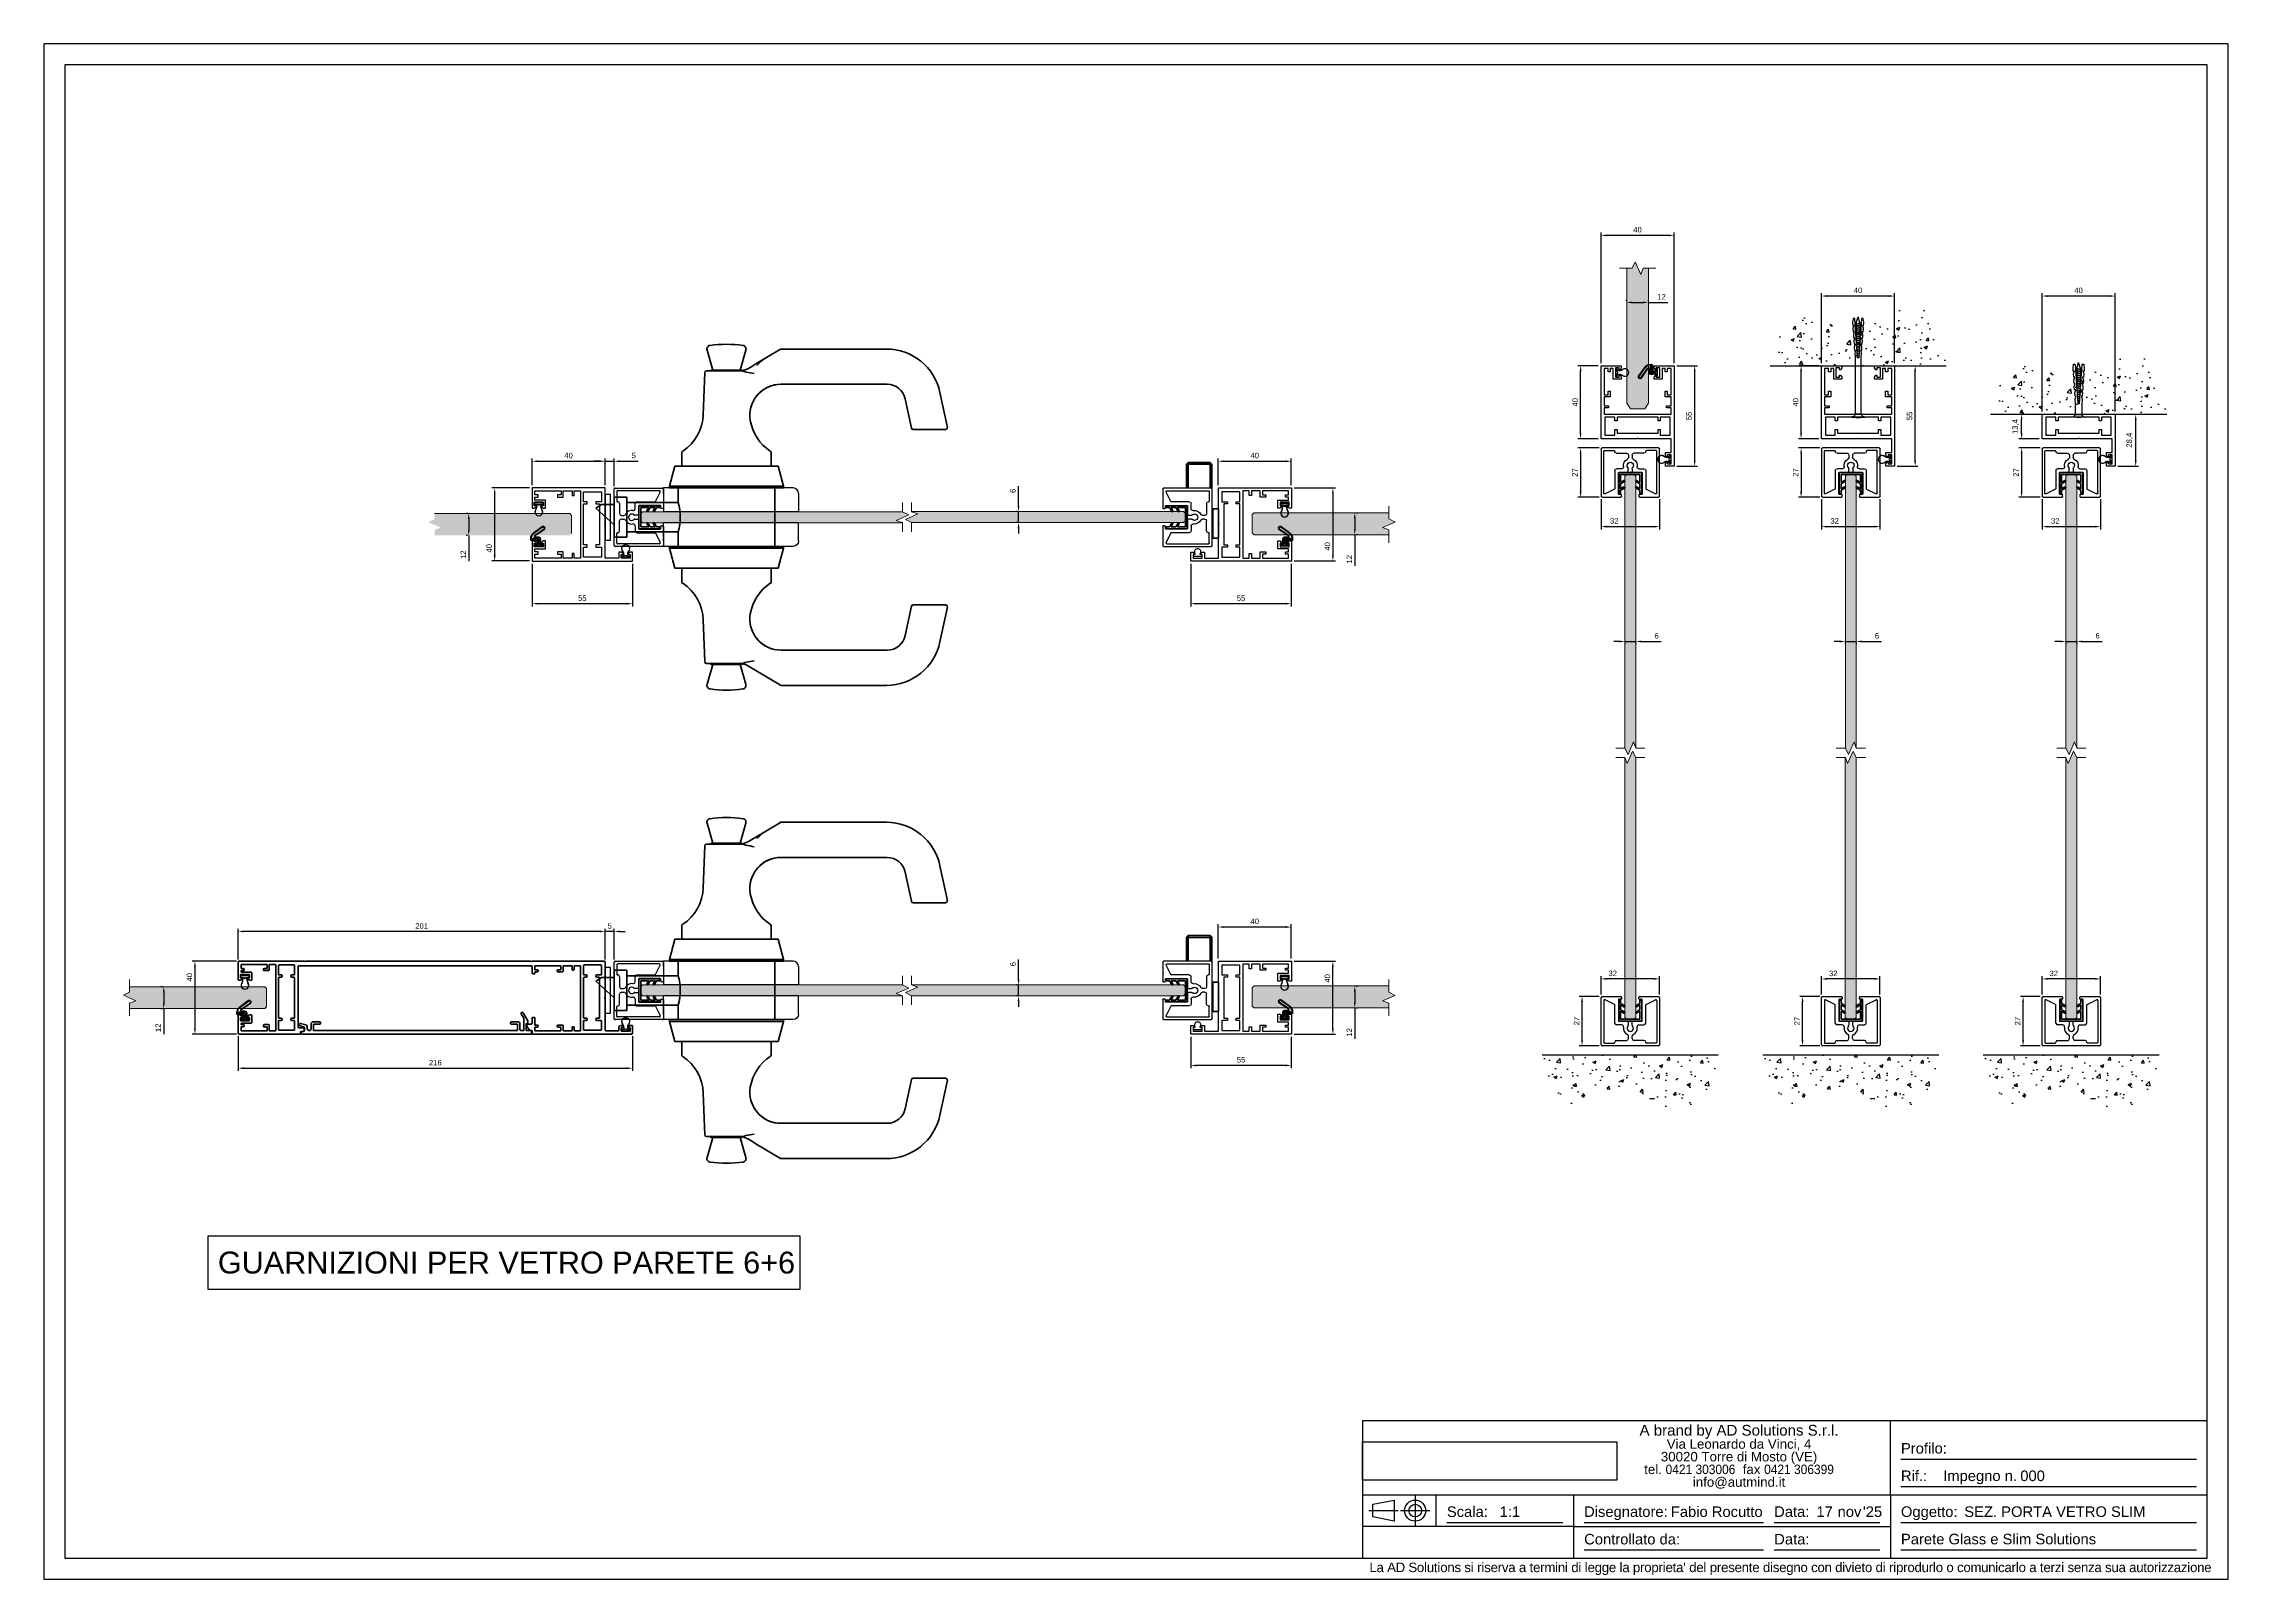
# Model space of a CAD drawing. Header units: millimetres. Extents: x 3538 to 5995, y -682 to 159.
# Drawn here: x 4798 to 5995, y -682 to 159 of the extents above; entities that cross this region are included whole.
import ezdxf
from ezdxf.lldxf.tags import DXFTag

# ---------------------------------------------------------------- set-up
doc = ezdxf.new("R2010")
doc.units = ezdxf.units.MM
for name, color, linetype in [('48800_-_L2315', 7, 'Continuous'), ('48800_-_L3000', 7, 'Continuous'), ('Blocchi', 7, 'Continuous'), ('COMP', 41, 'Continuous'), ('FEMMINA_MIR', 7, 'Continuous'), ('GUARNIZIONE_MONT', 7, 'Continuous'), ('MANIGLIA_HOPPE_H', 7, 'Continuous'), ('MASCHIO_MIR', 7, 'Continuous'), ('MODULO_TECNICO_S', 7, 'Continuous'), ('PARTENZA_VERTICA', 7, 'Continuous'), ('quote', 3, 'Continuous'), ('RISCONTRO_SERRAT', 7, 'Continuous'), ('SCATTO_PER_MODUL', 7, 'Continuous')]:
    doc.layers.add(name, color=color, linetype=linetype)
doc.layers.add('GLASS & JOINTS', color=250, linetype='Continuous', lineweight=13)
doc.layers.add('NOTES', color=7, linetype='Continuous', lineweight=15)
doc.layers.add('GLASS HATCH', color=7, linetype='Continuous', true_color=0xb8ffed, transparency=0.5)
doc.styles.get("Standard").update_dxf_attribs({"font": 'arial.ttf'})
tags = doc.linetypes.add('HIDDEN2', pattern=[4.7625, 3.175, -1.5875]).pattern_tags.tags
tags[6:7] = [DXFTag(74, 4), DXFTag(75, 0), DXFTag(340, '0'), DXFTag(46, 0.0), DXFTag(50, 0.0), DXFTag(44, 0.0), DXFTag(45, 0.0)]
tags[4:5] = [DXFTag(74, 4), DXFTag(75, 0), DXFTag(340, '0'), DXFTag(46, 0.0), DXFTag(50, 0.0), DXFTag(44, 0.0), DXFTag(45, 0.0)]
doc.dimstyles.new('ISO-25$0', dxfattribs={"dimtxt": 3, "dimasz": 3, "dimexe": 1.5, "dimexo": 1.5, "dimgap": 1.5, "dimtad": 1, "dimtxsty": 'Standard', "dimcen": 2.5, "dimadec": 0, "dimazin": 0, "dimtfac": 1, "dimtmove": 0, "dimatfit": 3, "dimfxl": 1, "dimarcsym": 0})
picture_1 = doc.add_image_def('image1.jpg', size_in_pixel=(526, 79))

# ---------------------------------------------------------------- blocks, each defined once
blk = doc.blocks.new('48750')
at = {"layer": 'COMP'}
for p, q in [((-3.8, 1.6), (-4.4, 1.8)), ((-1.5, 1.1), (-2.1, 1.1)), ((-4.4, -1.8), (-3.8, -1.6)), ((-2.1, -1.1), (-1.5, -1.1))]:
    blk.add_line(p, q, dxfattribs=at)
blk.add_lwpolyline([(-1, 1.8, -0.414214), (-1.5, 1.2), (-2.1, 1.2, -0.117054), (-3.8, 1.7), (-4.3, 1.9, 1.622467), (-4.3, -1.9), (-3.8, -1.7, -0.117054), (-2.1, -1.2), (-1.5, -1.2, -0.414214), (-1, -1.8), (-1, -2.4), (0, -2.4), (0, 2.4), (-1, 2.4)], format="xyb", close=True, dxfattribs=at)
blk.add_lwpolyline([(-0.1, 2.3), (-0.9, 2.3), (-0.9, 0.4), (-1.4, 0.4), (-1.4, -0.4), (-0.9, -0.4), (-0.9, -2.3), (-0.1, -2.3)], close=True, dxfattribs=at)
for centre, radius, start, end in [((-5.3, 0), 2.07, 63.2948, 296.7052), ((-2.1, 5), 3.89, 243.2948, 270), ((-1.5, 1.8), 0.61, 270, 0), ((-2.1, -5), 3.89, 90, 116.7052), ((-1.5, -1.8), 0.61, 0, 90)]:
    blk.add_arc(centre, radius, start, end, dxfattribs=at)
blk = doc.blocks.new('cassaporta Glass')
at = {"color": 4}
for p, q in [((20, 15), (15.2, 15)), ((15.2, 15), (15.2, 13.8)), ((15.2, 13.8), (15.8, 12.8)), ((15.8, 12.8), (16.4, 12.8)), ((16.4, 12.8), (16.4, 13.8)), ((16.4, 13.8), (18.4, 13.8)), ((18.4, 13.8), (18.4, 8.8)), ((20, -40), (20, 15)), ((15.8, 9.9), (15.2, 8.8)), ((15.2, 8.8), (15.2, 7.6)), ((15.2, 7.6), (18.4, 7.6)), ((16.4, 9.9), (15.8, 9.9)), ((16.4, 8.8), (16.4, 9.9)), ((18.4, 8.8), (16.4, 8.8)), ((18.4, 7.6), (18.4, 0)), ((-0.4, 0), (-20, 0)), ((-20, 0), (-20, -40)), ((-17.9, -11.8), (-17.9, -2)), ((-17.9, -2), (-12.5, -2)), ((-12.5, -11.8), (-17.9, -11.8)), ((-12.5, -2), (-12.5, -5)), ((-12.5, -5), (-11.3, -5)), ((-11.3, -9.8), (-12.5, -9.8)), ((-12.5, -9.8), (-12.5, -11.8)), ((-11.3, -5), (-11.3, -3)), ((-11.3, -3), (11.2, -3)), ((-11.3, -11.8), (-11.3, -9.8)), ((11.2, -11.8), (-11.3, -11.8)), ((0, -0.4), (-0.4, 0)), ((0.4, 0), (0, -0.4)), ((18.4, 0), (0.4, 0)), ((11.2, -3), (11.2, -5)), ((11.2, -5), (12.4, -5)), ((12.4, -9.8), (11.2, -9.8)), ((11.2, -9.8), (11.2, -11.8)), ((12.4, -5), (12.4, -2)), ((12.4, -2), (17.9, -2)), ((12.4, -11.8), (12.4, -9.8)), ((17.9, -11.8), (12.4, -11.8)), ((17.9, -2), (17.9, -11.8)), ((-18.4, -16.9), (-18.4, -13.4)), ((-18.4, -13.4), (18.4, -13.4)), ((-15.9, -16.9), (-18.4, -16.9)), ((-18.4, -23), (-18.4, -18.1)), ((-18.4, -18.1), (-15.9, -18.1)), ((-15, -23), (-18.4, -23)), ((-15.9, -18.1), (-15.9, -16.9)), ((-15, -26.1), (-15, -23)), ((18.4, -23), (15, -23)), ((15, -23), (15, -26.1)), ((18.4, -16.9), (15.9, -16.9)), ((15.9, -16.9), (15.9, -18.1)), ((15.9, -18.1), (18.4, -18.1)), ((18.4, -13.4), (18.4, -16.9)), ((18.4, -18.1), (18.4, -23)), ((-18.4, -38.4), (-18.4, -24.1)), ((-18.4, -24.1), (-16.2, -24.1)), ((-16.2, -24.1), (-16.2, -26.1)), ((-16.2, -26.1), (-15, -26.1)), ((-9, -32.6), (-13.4, -32.6)), ((-13.4, -32.6), (-13.4, -38.4)), ((-12.2, -38.8), (-12.2, -33.8)), ((-12.2, -33.8), (-10.2, -33.8)), ((-10.2, -33.8), (-10.2, -34.8)), ((-10.2, -34.8), (-9.6, -34.8)), ((-9.6, -34.8), (-9, -33.8)), ((-9, -33.8), (-9, -32.6)), ((13.4, -32.6), (9, -32.6)), ((9, -32.6), (9, -33.8)), ((9, -33.8), (9.6, -34.8)), ((9.6, -34.8), (10.2, -34.8)), ((10.2, -34.8), (10.2, -33.8)), ((10.2, -33.8), (12.2, -33.8)), ((12.2, -33.8), (12.2, -38.8)), ((13.4, -38.4), (13.4, -32.6)), ((15, -26.1), (16.2, -26.1)), ((16.2, -26.1), (16.2, -24.1)), ((16.2, -24.1), (18.4, -24.1)), ((18.4, -24.1), (18.4, -38.4)), ((-20, -40), (-9, -40)), ((-16.2, -38.4), (-18.4, -38.4)), ((-15, -36.7), (-16.2, -36.7)), ((-16.2, -36.7), (-16.2, -38.4)), ((-15, -38.4), (-15, -36.7)), ((-13.4, -38.4), (-15, -38.4)), ((-10.2, -38.8), (-12.2, -38.8)), ((-9.6, -37.7), (-10.2, -37.7)), ((-10.2, -37.7), (-10.2, -38.8)), ((-9, -38.8), (-9.6, -37.7)), ((-9, -40), (-9, -38.8)), ((9.6, -37.7), (9, -38.8)), ((9, -38.8), (9, -40)), ((9, -40), (20, -40)), ((10.2, -37.7), (9.6, -37.7)), ((10.2, -38.8), (10.2, -37.7)), ((12.2, -38.8), (10.2, -38.8)), ((15, -38.4), (13.4, -38.4)), ((16.2, -36.7), (15, -36.7)), ((15, -36.7), (15, -38.4)), ((16.2, -38.4), (16.2, -36.7)), ((18.4, -38.4), (16.2, -38.4))]:
    blk.add_line(p, q, dxfattribs=at)
blk = doc.blocks.new('tassello lungo')
at = {"color": 3}
blk.add_lwpolyline([(-1.7, 1.6), (1.7, 1.6), (1.7, 32.5), (1.9, 35), (1.4, 36.6), (2, 36.6), (2.1, 38.4), (1.6, 40), (2.2, 40), (2.4, 41.9), (1.9, 43.5), (2.5, 43.4), (2.6, 45.3), (2.1, 46.9), (2.7, 46.8), (2.9, 48.7), (2.3, 50.3), (3, 50.3), (3.1, 51.8), (2.8, 54), (1.9, 54.1), (0.4, 32.5), (-0.4, 32.5), (-1.9, 54.1), (-2.8, 54), (-3.1, 51.8), (-3, 50.3), (-2.3, 50.3), (-2.9, 48.7), (-2.7, 46.8), (-2.1, 46.9), (-2.6, 45.3), (-2.5, 43.4), (-1.9, 43.5), (-2.4, 41.9), (-2.2, 40), (-1.6, 40), (-2.1, 38.4), (-2, 36.6), (-1.4, 36.6), (-1.9, 35), (-1.7, 32.5)], close=True, dxfattribs=at)
at = {"color": 8}
for points in [[(-1.2, 51.2), (1.2, 51.7)], [(-1.2, 50.9), (1.2, 51.5)], [(-1.2, 50), (1.2, 50.6)], [(-1.2, 49.7), (1.2, 50.3)], [(-1.2, 48.8), (1.2, 49.4)], [(-1.2, 48.6), (1.2, 49.1)], [(-1.2, 47.7), (1.2, 48.2)], [(-1.2, 47.4), (1.2, 48)], [(-1, 51.6), (0, 55)], [(-1, 51.6), (-1, 51.2)], [(-1, 50.9), (-1, 50)], [(-1, 49.8), (-1, 48.9)], [(-1, 48.6), (-1, 47.7)], [(1, 51.7), (0, 55)], [(1, 51.4), (1, 50.5)], [(1, 50.3), (1, 49.4)], [(1, 49.1), (1, 48.2)], [(1, 48), (1, 47.1)], [(-1.2, 46.5), (1.2, 47.1)], [(-1.2, 46.3), (1.2, 46.8)], [(-1.2, 45.4), (1.2, 45.9)], [(-1.2, 45.1), (1.2, 45.7)], [(-1.2, 44.2), (1.2, 44.8)], [(-1.2, 43.9), (1.2, 44.5)], [(-1.1, 43), (1.1, 43.6)], [(-1.1, 42.8), (1.1, 43.3)], [(-1, 47.5), (-1, 46.6)], [(-1, 46.3), (-1, 45.4)], [(-1, 45.1), (-1, 44.2)], [(-1, 44), (-1, 43.1)], [(-1, 42.8), (-1, 41.9)], [(-1, 41.9), (1.1, 42.4)], [(-1, 41.7), (1, 42.2)], [(-0.9, 40.8), (1, 41.2)], [(-0.9, 40.5), (1, 41)], [(-0.9, 39.6), (0.9, 40.1)], [(-0.9, 39.4), (0.9, 39.8)], [(-0.8, 38.5), (0.8, 38.9)], [(-0.8, 38.2), (0.8, 38.6)], [(-0.7, 37.3), (0.7, 37.7)], [(-0.7, 37.1), (0.7, 37.4)], [(-0.6, 36.2), (0.7, 36.5)], [(-0.6, 35.9), (0.6, 36.3)], [(1, 46.8), (1, 45.9)], [(1, 45.6), (1, 44.7)], [(1, 44.5), (1, 43.6)], [(1, 43.3), (1, 42.4)], [(1, 42.2), (1, 41.9)], [(-0.6, 35.1), (0.6, 35.3)], [(-0.5, 34.8), (0.6, 35.1)], [(-0.5, 33.9), (0.5, 34.2)], [(-0.5, 33.7), (0.5, 33.9)], [(-0.4, 32.8), (0.4, 33)], [(-0.4, 32.5), (0.4, 32.7)]]:
    blk.add_lwpolyline(points, dxfattribs=at)
for points in [[(-1.2, 51.2, 0.243659), (-1.2, 50.9)], [(-1.2, 50, 0.243659), (-1.2, 49.7)], [(-1.2, 48.8, 0.243659), (-1.2, 48.6)], [(1.2, 51.5, 0.243659), (1.2, 51.7)], [(1.2, 50.3, 0.243659), (1.2, 50.6)], [(1.2, 49.1, 0.243659), (1.2, 49.4)], [(1.2, 48, 0.243659), (1.2, 48.2)], [(-1.2, 47.7, 0.243659), (-1.2, 47.4)], [(-1.2, 46.5, 0.243659), (-1.2, 46.3)], [(-1.2, 45.4, 0.243659), (-1.2, 45.1)], [(-1.2, 44.2, 0.243659), (-1.2, 43.9)], [(1.2, 46.8, 0.243659), (1.2, 47.1)], [(1.2, 45.7, 0.243659), (1.2, 45.9)], [(1.2, 44.5, 0.243659), (1.2, 44.8)]]:
    blk.add_lwpolyline(points, format="xyb", dxfattribs=at)
at = {"color": 3}
blk.add_lwpolyline([(-3.7, 0), (3.8, 0, -0.340122), (1.7, 1.6), (-1.7, 1.6, -0.340122)], format="xyb", close=True, dxfattribs=at)
blk.add_lwpolyline([(-2.3, 0, 0.133333), (2.3, 0)], format="xyb", dxfattribs=at)
blk = doc.blocks.new('tassello')
at = {"color": 3}
blk.add_lwpolyline([(3, 0), (-3, 0, -0.340122), (-1.38, -1.25), (1.38, -1.25, -0.340122)], format="xyb", close=True, dxfattribs=at)
blk.add_lwpolyline([(1.87, 0, 0.133333), (-1.88, 0)], format="xyb", dxfattribs=at)
blk.add_lwpolyline([(1.38, -1.25), (-1.38, -1.25), (-1.38, -6), (-1.51, -8), (-1.1, -9.28), (-1.6, -9.24), (-1.71, -10.74), (-1.29, -12.02), (-1.79, -11.99), (-1.9, -13.48), (-1.49, -14.76), (-1.99, -14.73), (-2.09, -16.23), (-1.68, -17.51), (-2.18, -17.47), (-2.28, -18.97), (-1.87, -20.25), (-2.37, -20.22), (-2.46, -21.46), (-2.2, -23.23), (-1.51, -23.28), (-0.3, -6), (0.3, -6), (1.51, -23.28), (2.2, -23.23), (2.46, -21.46), (2.37, -20.22), (1.87, -20.25), (2.28, -18.97), (2.18, -17.47), (1.68, -17.51), (2.09, -16.23), (1.99, -14.73), (1.49, -14.76), (1.9, -13.48), (1.79, -11.99), (1.29, -12.02), (1.71, -10.74), (1.6, -9.24), (1.1, -9.28), (1.51, -8), (1.38, -6)], close=True, dxfattribs=at)
at = {"color": 8}
for points in [[(0.5, -8.96), (-0.52, -9.21)], [(0.49, -8.76), (-0.51, -9)], [(0.44, -8.05), (-0.46, -8.27)], [(0.43, -7.85), (-0.44, -8.06)], [(0.38, -7.14), (-0.39, -7.32)], [(0.36, -6.93), (-0.38, -7.11)], [(0.31, -6.22), (-0.32, -6.38)], [(0.3, -6.02), (-0.31, -6.17)], [(0.92, -15.36), (-0.93, -15.81)], [(0.92, -16.29), (-0.93, -16.74)], [(0.92, -17.22), (-0.93, -17.67)], [(0.92, -18.14), (-0.93, -18.6)], [(0.92, -19.07), (-0.93, -19.53)], [(0.89, -14.44), (-0.92, -14.88)], [(0.92, -15.15), (-0.93, -15.61)], [(0.92, -16.08), (-0.93, -16.53)], [(0.92, -17.01), (-0.93, -17.46)], [(0.92, -17.94), (-0.93, -18.39)], [(0.92, -18.87), (-0.93, -19.32)], [(0.87, -14.24), (-0.9, -14.67)], [(0.82, -13.53), (-0.85, -13.94)], [(0.81, -13.32), (-0.84, -13.73)], [(-0.82, -13.72), (-0.82, -13.55)], [(-0.82, -14.65), (-0.82, -13.93)], [(-0.82, -15.58), (-0.82, -14.86)], [(-0.82, -16.51), (-0.82, -15.79)], [(-0.82, -17.44), (-0.82, -16.72)], [(-0.82, -18.37), (-0.82, -17.64)], [(-0.82, -19.3), (-0.82, -18.57)], [(0.76, -12.61), (-0.79, -12.99)], [(0.75, -12.41), (-0.77, -12.78)], [(0.7, -11.7), (-0.72, -12.05)], [(0.68, -11.5), (-0.71, -11.84)], [(0.63, -10.79), (-0.65, -11.1)], [(0.62, -10.59), (-0.64, -10.89)], [(0.57, -9.87), (-0.59, -10.16)], [(0.55, -9.67), (-0.57, -9.95)], [(0.83, -14.25), (0.83, -13.55)], [(0.83, -15.18), (0.83, -14.45)], [(0.83, -16.11), (0.83, -15.38)], [(0.83, -17.03), (0.83, -16.31)], [(0.83, -17.96), (0.83, -17.24)], [(0.83, -18.89), (0.83, -18.17)], [(0.83, -19.82), (0.83, -19.1)], [(0.92, -20), (-0.93, -20.45)], [(0.92, -20.93), (-0.93, -21.38)], [(0.92, -19.8), (-0.93, -20.25)], [(0.92, -20.72), (-0.93, -21.18)], [(-0.82, -20.22), (-0.82, -19.5)], [(-0.82, -21.15), (-0.82, -20.43)], [(-0.8, -21.35), (0, -24.04)], [(0.83, -21.29), (0, -24.04)], [(0.83, -20.75), (0.83, -20.03)], [(0.83, -21.29), (0.83, -20.95)]]:
    blk.add_lwpolyline(points, dxfattribs=at)
for points in [[(-0.93, -15.61, 0.243659), (-0.93, -15.81)], [(-0.93, -16.53, 0.243659), (-0.93, -16.74)], [(-0.93, -17.46, 0.243659), (-0.93, -17.67)], [(-0.93, -18.39, 0.243659), (-0.93, -18.6)], [(0.92, -15.36, 0.243659), (0.92, -15.15)], [(0.92, -16.29, 0.243659), (0.92, -16.08)], [(0.92, -17.22, 0.243659), (0.92, -17.01)], [(0.92, -18.14, 0.243659), (0.92, -17.94)], [(0.92, -19.07, 0.243659), (0.92, -18.87)], [(-0.93, -19.32, 0.243659), (-0.93, -19.53)], [(-0.93, -20.25, 0.243659), (-0.93, -20.45)], [(-0.93, -21.18, 0.243659), (-0.93, -21.38)], [(0.92, -20, 0.243659), (0.92, -19.8)], [(0.92, -20.93, 0.243659), (0.92, -20.72)]]:
    blk.add_lwpolyline(points, format="xyb", dxfattribs=at)
blk = doc.blocks.new('guarnizione vetro 6mm porta')
at = {"layer": 'GUARNIZIONE_MONT', "color": 7, "linetype": 'Continuous', "lineweight": 50}
for p, q in [((-5.3, 11.5), (-6.3, 11.5)), ((-6.3, 11.5), (-6.3, 0)), ((-6.3, 0), (6.3, 0)), ((-5.3, 9.7), (-5.3, 11.5)), ((-3.2, 8.5), (-5.3, 9.7)), ((-5.3, 6.2), (-5.3, 8.9)), ((-5.3, 8.9), (-3.5, 7.9)), ((-3.2, 5), (-5.3, 6.2)), ((-5.3, 1), (-5.3, 5.4)), ((-5.3, 5.4), (-3.5, 4.4)), ((5.3, 1), (-5.3, 1)), ((-3.1, 8), (-3.1, 8.1)), ((-3.1, 4.5), (-3.1, 4.6)), ((3.1, 8.1), (3.1, 8)), ((3.1, 4.6), (3.1, 4.5)), ((5.3, 9.7), (3.2, 8.5)), ((5.3, 6.2), (3.2, 5)), ((3.5, 7.9), (5.3, 8.9)), ((3.5, 4.4), (5.3, 5.4)), ((5.3, 11.5), (5.3, 9.7)), ((6.3, 11.5), (5.3, 11.5)), ((5.3, 8.9), (5.3, 6.2)), ((5.3, 5.4), (5.3, 1)), ((6.3, 0), (6.3, 11.5))]:
    blk.add_line(p, q, dxfattribs=at)
for centre, start, end in [((-3.4, 8.2), 240, 330), ((-3.4, 4.7), 240, 330), ((-3.3, 8.2), 330, 60), ((-3.3, 4.7), 330, 60), ((3.3, 8.2), 120, 210), ((3.3, 4.7), 120, 210), ((3.4, 8.2), 210, 300), ((3.4, 4.7), 210, 300)]:
    blk.add_arc(centre, 0.3, start, end, dxfattribs=at)
blk = doc.blocks.new('*D116')
at = {"layer": 'Defpoints', "color": 0, "transparency": 16777216}
for p in [(5664.6, -167.1), (5670.6, -167.1), (5670.6, -167.9)]:
    blk.add_point(p, dxfattribs=at)
at = {"layer": 'quote', "color": 0, "lineweight": -2, "transparency": 16777216}
for p, q in [((5661.6, -167.9), (5658.6, -167.9)), ((5664.6, -167.9), (5670.6, -167.9)), ((5664.6, -168.6), (5664.6, -169.4)), ((5670.6, -168.6), (5670.6, -169.4)), ((5673.6, -167.9), (5684.5, -167.9))]:
    blk.add_line(p, q, dxfattribs=at)
at = {"layer": 'quote', "color": 0, "transparency": 16777216}
for points in [[(5661.6, -167.4), (5661.6, -168.4), (5664.6, -167.9)], [(5673.6, -167.4), (5673.6, -168.4), (5670.6, -167.9)]]:
    blk.add_solid(points, dxfattribs=at)
at = {"layer": 'quote', "color": 0, "transparency": 16777216, "insert": (5682, -164.8), "char_height": 3, "attachment_point": 5}
blk.add_mtext('6', dxfattribs=at)
blk = doc.blocks.new('*D117')
at = {"layer": 'Defpoints', "color": 0, "transparency": 16777216}
for p in [(5785.4, -167.1), (5791.4, -167.1), (5791.4, -167.9)]:
    blk.add_point(p, dxfattribs=at)
at = {"layer": 'quote', "color": 0, "lineweight": -2, "transparency": 16777216}
for p, q in [((5782.4, -167.9), (5779.4, -167.9)), ((5785.4, -167.9), (5791.4, -167.9)), ((5785.4, -168.6), (5785.4, -169.4)), ((5791.4, -168.6), (5791.4, -169.4)), ((5794.4, -167.9), (5805.3, -167.9))]:
    blk.add_line(p, q, dxfattribs=at)
at = {"layer": 'quote', "color": 0, "transparency": 16777216}
for points in [[(5782.4, -167.4), (5782.4, -168.4), (5785.4, -167.9)], [(5794.4, -167.4), (5794.4, -168.4), (5791.4, -167.9)]]:
    blk.add_solid(points, dxfattribs=at)
at = {"layer": 'quote', "color": 0, "transparency": 16777216, "insert": (5802.8, -164.8), "char_height": 3, "attachment_point": 5}
blk.add_mtext('6', dxfattribs=at)
blk = doc.blocks.new('*D118')
at = {"layer": 'Defpoints', "color": 0, "transparency": 16777216}
for p in [(5906.2, -167.1), (5912.2, -167.1), (5912.2, -167.9)]:
    blk.add_point(p, dxfattribs=at)
at = {"layer": 'quote', "color": 0, "lineweight": -2, "transparency": 16777216}
for p, q in [((5903.2, -167.9), (5900.2, -167.9)), ((5906.2, -167.9), (5912.2, -167.9)), ((5906.2, -168.6), (5906.2, -169.4)), ((5912.2, -168.6), (5912.2, -169.4)), ((5915.2, -167.9), (5926.1, -167.9))]:
    blk.add_line(p, q, dxfattribs=at)
at = {"layer": 'quote', "color": 0, "transparency": 16777216}
for points in [[(5903.2, -167.4), (5903.2, -168.4), (5906.2, -167.9)], [(5915.2, -167.4), (5915.2, -168.4), (5912.2, -167.9)]]:
    blk.add_solid(points, dxfattribs=at)
at = {"layer": 'quote', "color": 0, "transparency": 16777216, "insert": (5923.6, -164.8), "char_height": 3, "attachment_point": 5}
blk.add_mtext('6', dxfattribs=at)
blk = doc.blocks.new('modulo tecnico')
at = {"layer": 'MODULO_TECNICO_S', "color": 1, "linetype": 'Continuous', "lineweight": 50}
for p, q in [((-201, 19.5), (-201, 9.8)), ((-164.7, 20), (-200.5, 20)), ((-199.8, 11), (-199.8, 12.4)), ((-199.5, 12.7), (-195.1, 12.7)), ((-199.4, 18.2), (-185.2, 18.2)), ((-199.4, 16), (-199.4, 18.2)), ((-198.2, 16), (-199.4, 16)), ((-199, 14.8), (-198.2, 14.8)), ((-194.1, 13.9), (-199, 13.9)), ((-197.7, 15.3), (-197.7, 15.5)), ((-194.8, 12.4), (-194.8, 11)), ((-193.6, 9.8), (-193.6, 13.4)), ((-187.2, 15.5), (-187.2, 15.3)), ((-185.2, 16), (-186.7, 16)), ((-186.7, 14.8), (-184.5, 14.8)), ((-185.2, 18.2), (-185.2, 16)), ((-184, 15.3), (-184, 17.9)), ((-183.7, 18.2), (-180.7, 18.2)), ((-180.4, 17.9), (-180.4, -17.9)), ((-178.9, 12.7), (-178.9, 17.6)), ((-178.6, 17.9), (-170.4, 17.9)), ((-177.4, 12.4), (-178.6, 12.4)), ((-170.4, 12.4), (-171.6, 12.4)), ((-170.1, 17.6), (-170.1, 12.7)), ((-168.2, -16), (-168.2, 17)), ((-167.7, 17.5), (-40.5, 17.5)), ((-164.4, 19.7), (-164.7, 20)), ((-164.1, 20), (-164.4, 19.7)), ((-40.6, 20), (-164.1, 20)), ((-40.3, 19.7), (-40.6, 20)), ((-40, 20), (-40.3, 19.7)), ((-0.5, 20), (-40, 20)), ((-40, 17), (-40, 13.5)), ((-39.5, 13), (-38.9, 13)), ((-38.4, 17.5), (-24.2, 17.5)), ((-38.4, 15.3), (-38.4, 17.5)), ((-37.2, 15.3), (-38.4, 15.3)), ((-38.4, 14.1), (-37.2, 14.1)), ((-38.4, 13.5), (-38.4, 14.1)), ((-36.7, 14.6), (-36.7, 14.8)), ((-26.2, 14.8), (-26.2, 14.6)), ((-24.2, 15.3), (-25.7, 15.3)), ((-25.7, 14.1), (-23.5, 14.1)), ((-24.2, 17.5), (-24.2, 15.3)), ((-23, 17.5), (-18.1, 17.5)), ((-23, 14.6), (-23, 17.5)), ((-18.1, 17.5), (-18.1, 15.5)), ((-17.6, 15), (-17.4, 15)), ((-16.9, 15.5), (-16.9, 17.2)), ((-16.6, 17.5), (-13.7, 17.5)), ((-13.4, 17.2), (-13.4, -17.9)), ((-11.8, 12.7), (-11.8, 17.6)), ((-11.5, 17.9), (-2.3, 17.9)), ((-10.3, 12.4), (-11.5, 12.4)), ((-2.3, 12.4), (-4.5, 12.4)), ((-2, 17.6), (-2, 12.7)), ((0, 0.4), (0, 19.5)), ((-200.7, 9.5), (-199.9, 9.5)), ((-199.7, 9.5), (-198.9, 10)), ((-199, 10.7), (-199.5, 10.7)), ((-198.7, 10.3), (-198.7, 10.4)), ((-195.8, 10.4), (-195.8, 10.3)), ((-195.7, 10), (-194.9, 9.5)), ((-195.1, 10.7), (-195.6, 10.7)), ((-194.7, 9.5), (-193.9, 9.5)), ((-178.9, -11), (-178.9, 10.9)), ((-178.6, 11.2), (-177.4, 11.2)), ((-176.9, 11.7), (-176.9, 11.9)), ((-172.1, 11.9), (-172.1, 11.7)), ((-171.6, 11.2), (-170.4, 11.2)), ((-170.1, 10.9), (-170.1, -11)), ((-11.8, -11), (-11.8, 10.9)), ((-11.5, 11.2), (-10.3, 11.2)), ((-9.8, 11.7), (-9.8, 11.9)), ((-5, 11.9), (-5, 11.7)), ((-4.5, 11.2), (-3.3, 11.2)), ((-3, 10.9), (-3, -11)), ((-0.4, 0), (0, 0.4)), ((0, -0.4), (-0.4, 0)), ((-201, -9.8), (-201, -19.5)), ((-199.9, -9.5), (-200.7, -9.5)), ((-199.8, -12.4), (-199.8, -11)), ((-198.9, -10), (-199.7, -9.5)), ((-199.5, -10.7), (-199, -10.7)), ((-198.7, -10.4), (-198.7, -10.3)), ((-195.8, -10.3), (-195.8, -10.4)), ((-194.9, -9.5), (-195.7, -10)), ((-195.6, -10.7), (-195.1, -10.7)), ((-194.8, -11), (-194.8, -12.4)), ((-193.9, -9.5), (-194.7, -9.5)), ((-193.6, -13.4), (-193.6, -9.8)), ((-177.4, -11.3), (-178.6, -11.3)), ((-176.9, -12), (-176.9, -11.8)), ((-172.1, -11.8), (-172.1, -12)), ((-170.4, -11.3), (-171.6, -11.3)), ((-40, -11.3), (-40, -14)), ((-38.9, -10.8), (-39.5, -10.8)), ((-38.4, -15), (-38.4, -11.3)), ((-10.3, -11.3), (-11.5, -11.3)), ((-9.8, -12), (-9.8, -11.8)), ((-5, -11.8), (-5, -12)), ((-3.3, -11.3), (-4.5, -11.3)), ((0, -17.7), (0, -0.4)), ((-200.5, -20), (-167.1, -20)), ((-195.1, -12.7), (-199.5, -12.7)), ((-199.4, -16), (-198.2, -16)), ((-199.4, -18.2), (-199.4, -16)), ((-185.2, -18.2), (-199.4, -18.2)), ((-199, -13.9), (-194.1, -13.9)), ((-198.2, -14.8), (-199, -14.8)), ((-197.7, -15.5), (-197.7, -15.3)), ((-187.2, -15.3), (-187.2, -15.5)), ((-184.5, -14.8), (-186.7, -14.8)), ((-186.7, -16), (-185.2, -16)), ((-185.2, -16), (-185.2, -18.2)), ((-184, -17.9), (-184, -15.3)), ((-180.7, -18.2), (-183.7, -18.2)), ((-178.9, -17.6), (-178.9, -12.8)), ((-178.6, -12.5), (-177.4, -12.5)), ((-170.4, -17.9), (-178.6, -17.9)), ((-171.6, -12.5), (-170.4, -12.5)), ((-170.1, -12.8), (-170.1, -17.6)), ((-165.3, -16.5), (-167.7, -16.5)), ((-166.8, -18.5), (-165.3, -18.5)), ((-166.8, -19.7), (-166.8, -18.5)), ((-164.8, -18), (-164.8, -17)), ((-42.9, -15.7), (-41.4, -17.8)), ((-40.5, -14.5), (-42.2, -14.5)), ((-41, -18), (-40.3, -18)), ((-40, -18.3), (-40, -19.7)), ((-39.7, -20), (14.5, -20)), ((-37.2, -15), (-38.4, -15)), ((-38.4, -16.2), (-37.2, -16.2)), ((-38.4, -18.2), (-38.4, -16.2)), ((-24.2, -18.2), (-38.4, -18.2)), ((-36.7, -15.7), (-36.7, -15.5)), ((-26.2, -15.5), (-26.2, -15.7)), ((-23.5, -15), (-25.7, -15)), ((-25.7, -16.2), (-24.2, -16.2)), ((-24.2, -16.2), (-24.2, -18.2)), ((-23, -18.2), (-23, -15.5)), ((-18.1, -18.2), (-23, -18.2)), ((-18.1, -16.4), (-18.1, -18.2)), ((-17.4, -15.9), (-17.6, -15.9)), ((-16.9, -17.9), (-16.9, -16.4)), ((-13.7, -18.2), (-16.6, -18.2)), ((-11.8, -17.6), (-11.8, -12.8)), ((-11.5, -12.5), (-10.3, -12.5)), ((-2.3, -17.9), (-11.5, -17.9)), ((-4.5, -12.5), (-2.3, -12.5)), ((-2, -12.8), (-2, -17.6)), ((7.6, -18.2), (0.5, -18.2)), ((7.6, -16.2), (7.6, -18.2)), ((8.7, -15.2), (8.6, -15.2)), ((8.8, -18.1), (8.8, -16.7)), ((9.7, -15.7), (8.9, -15.2)), ((9.1, -16.4), (9.5, -16.4)), ((13.5, -18.4), (9.1, -18.4)), ((9.8, -16.1), (9.8, -16)), ((12.7, -16), (12.7, -16.1)), ((13.7, -15.2), (12.9, -15.7)), ((13.1, -16.4), (13.5, -16.4)), ((13.8, -16.7), (13.8, -18.1)), ((14.7, -15.2), (13.9, -15.2)), ((15, -19.5), (15, -15.5))]:
    blk.add_line(p, q, dxfattribs=at)
for centre, radius, start, end in [((-200.5, 19.5), 0.5, 90, 180), ((-199.5, 12.4), 0.3, 90, 180), ((-199, 14.4), 0.45, 90, 270), ((-198.2, 15.5), 0.5, 0, 90), ((-198.2, 15.3), 0.5, 270, 0), ((-195.1, 12.4), 0.3, 0, 90), ((-194.1, 13.4), 0.5, 0, 90), ((-186.7, 15.5), 0.5, 90, 180), ((-186.7, 15.3), 0.5, 180, 270), ((-184.5, 15.3), 0.5, 270, 0), ((-183.7, 17.9), 0.3, 90, 180), ((-180.7, 17.9), 0.3, 0, 90), ((-178.6, 17.6), 0.3, 90, 180), ((-178.6, 12.7), 0.3, 180, 270), ((-177.4, 11.9), 0.5, 0, 90), ((-171.6, 11.9), 0.5, 90, 180), ((-170.4, 17.6), 0.3, 0, 90), ((-170.4, 12.7), 0.3, 270, 0), ((-167.7, 17), 0.5, 90, 180), ((-40.5, 17), 0.5, 0, 90), ((-39.5, 13.5), 0.5, 180, 270), ((-38.9, 13.5), 0.5, 270, 0), ((-37.2, 14.8), 0.5, 0, 90), ((-37.2, 14.6), 0.5, 270, 0), ((-25.7, 14.8), 0.5, 90, 180), ((-25.7, 14.6), 0.5, 180, 270), ((-23.5, 14.6), 0.5, 270, 0), ((-17.6, 15.5), 0.5, 180, 270), ((-17.4, 15.5), 0.5, 270, 0), ((-16.6, 17.2), 0.3, 90, 180), ((-13.7, 17.2), 0.3, 0, 90), ((-11.5, 17.6), 0.3, 90, 180), ((-11.5, 12.7), 0.3, 180, 270), ((-10.3, 11.9), 0.5, 0, 90), ((-4.5, 11.9), 0.5, 90, 180), ((-2.3, 17.6), 0.3, 0, 90), ((-2.3, 12.7), 0.3, 270, 0), ((-0.5, 19.5), 0.5, 0, 90), ((-200.7, 9.8), 0.3, 180, 270), ((-199.9, 9.8), 0.3, 270, 298.706), ((-199.5, 11), 0.3, 180, 270), ((-199, 10.4), 0.3, 0, 90), ((-199, 10.3), 0.3, 298.706, 0), ((-195.6, 10.4), 0.3, 90, 180), ((-195.6, 10.3), 0.3, 180, 241.294), ((-195.1, 11), 0.3, 270, 0), ((-194.7, 9.8), 0.3, 241.294, 270), ((-193.9, 9.8), 0.3, 270, 0), ((-178.6, 10.9), 0.3, 90, 180), ((-177.4, 11.7), 0.5, 270, 0), ((-171.6, 11.7), 0.5, 180, 270), ((-170.4, 10.9), 0.3, 0, 90), ((-11.5, 10.9), 0.3, 90, 180), ((-10.3, 11.7), 0.5, 270, 0), ((-4.5, 11.7), 0.5, 180, 270), ((-3.3, 10.9), 0.3, 0, 90), ((-200.7, -9.8), 0.3, 90, 180), ((-199.9, -9.8), 0.3, 61.294, 90), ((-199.5, -11), 0.3, 90, 180), ((-199, -10.4), 0.3, 270, 0), ((-199, -10.3), 0.3, 0, 61.294), ((-195.6, -10.3), 0.3, 118.706, 180), ((-195.6, -10.4), 0.3, 180, 270), ((-195.1, -11), 0.3, 0, 90), ((-194.7, -9.8), 0.3, 90, 118.706), ((-193.9, -9.8), 0.3, 0, 90), ((-178.6, -11), 0.3, 180, 270), ((-177.4, -11.8), 0.5, 0, 90), ((-177.4, -12), 0.5, 270, 0), ((-171.6, -11.8), 0.5, 90, 180), ((-171.6, -12), 0.5, 180, 270), ((-170.4, -11), 0.3, 270, 0), ((-39.5, -11.3), 0.5, 90, 180), ((-38.9, -11.3), 0.5, 0, 90), ((-11.5, -11), 0.3, 180, 270), ((-10.3, -11.8), 0.5, 0, 90), ((-10.3, -12), 0.5, 270, 0), ((-4.5, -11.8), 0.5, 90, 180), ((-4.5, -12), 0.5, 180, 270), ((-3.3, -11), 0.3, 270, 0), ((-200.5, -19.5), 0.5, 180, 270), ((-199.5, -12.4), 0.3, 180, 270), ((-199, -14.4), 0.45, 90, 270), ((-198.2, -15.3), 0.5, 0, 90), ((-198.2, -15.5), 0.5, 270, 0), ((-195.1, -12.4), 0.3, 270, 0), ((-194.1, -13.4), 0.5, 270, 0), ((-186.7, -15.3), 0.5, 90, 180), ((-186.7, -15.5), 0.5, 180, 270), ((-184.5, -15.3), 0.5, 0, 90), ((-183.7, -17.9), 0.3, 180, 270), ((-180.7, -17.9), 0.3, 270, 0), ((-178.6, -17.6), 0.3, 180, 270), ((-178.6, -12.8), 0.3, 90, 180), ((-170.4, -17.6), 0.3, 270, 0), ((-170.4, -12.8), 0.3, 0, 90), ((-167.7, -16), 0.5, 180, 270), ((-167.1, -19.7), 0.3, 270, 0), ((-165.3, -17), 0.5, 0, 90), ((-165.3, -18), 0.5, 270, 0), ((-42.2, -15.2), 0.75, 90, 215.0064), ((-41, -17.5), 0.5, 215.0064, 270), ((-40.5, -14), 0.5, 270, 0), ((-40.3, -18.3), 0.3, 0, 90), ((-39.7, -19.7), 0.3, 180, 270), ((-37.2, -15.5), 0.5, 0, 90), ((-37.2, -15.7), 0.5, 270, 0), ((-25.7, -15.5), 0.5, 90, 180), ((-25.7, -15.7), 0.5, 180, 270), ((-23.5, -15.5), 0.5, 0, 90), ((-17.6, -16.4), 0.5, 90, 180), ((-17.4, -16.4), 0.5, 0, 90), ((-16.6, -17.9), 0.3, 180, 270), ((-13.7, -17.9), 0.3, 270, 0), ((-11.5, -12.8), 0.3, 90, 180), ((-11.5, -17.6), 0.3, 180, 270), ((-2.3, -12.8), 0.3, 0, 90), ((-2.3, -17.6), 0.3, 270, 0), ((0.5, -17.7), 0.5, 180, 270), ((8.6, -16.2), 1, 90, 180), ((8.7, -15.5), 0.3, 61.294, 90), ((9.1, -16.7), 0.3, 90, 180), ((9.1, -18.1), 0.3, 180, 270), ((9.5, -16.1), 0.3, 270, 0), ((9.5, -16), 0.3, 0, 61.294), ((13.1, -16), 0.3, 118.706, 180), ((13.1, -16.1), 0.3, 180, 270), ((13.5, -16.7), 0.3, 0, 90), ((13.5, -18.1), 0.3, 270, 0), ((13.9, -15.5), 0.3, 90, 118.706), ((14.5, -19.5), 0.5, 270, 0), ((14.7, -15.5), 0.3, 0, 90)]:
    blk.add_arc(centre, radius, start, end, dxfattribs=at)
at = {"layer": 'RISCONTRO_SERRAT', "color": 1, "linetype": 'Continuous', "lineweight": 50}
blk.add_line((0, 6.4), (0, 16.5), dxfattribs=at)
blk = doc.blocks.new('copertina modulo tecnico')
at = {"layer": 'SCATTO_PER_MODUL', "color": 5, "linetype": 'Continuous', "lineweight": 50}
for p, q in [((-2.4, 1.7), (0, 1)), ((0.8, 2.3), (-2.1, 3.1)), ((0, 1), (0, -1)), ((1.5, 0.2), (1.5, 1.4)), ((3.7, 2.9), (3.7, 0.2)), ((8.4, 3.9), (4.7, 3.9)), ((4.9, 2.7), (8.4, 2.7)), ((4.9, -0.8), (4.9, 2.7)), ((8.9, 3.2), (8.9, 3.4)), ((112.9, 3.4), (112.9, 3.2)), ((117.1, 3.9), (113.4, 3.9)), ((113.4, 2.7), (116.8, 2.7)), ((116.8, 2.7), (116.8, -0.8)), ((118, -0.3), (118, 2.9)), ((118.8, 8.3), (120.2, 5.9)), ((122.4, 4.5), (119.8, 8.9)), ((120.3, 5.4), (120.3, -0.5)), ((121.5, 2.9), (122, 3.1)), ((121.5, -0.5), (121.5, 2.9)), ((-1.7, -1.6), (-1.7, -2.5)), ((-0.3, -1.3), (-1.4, -1.3)), ((-1.4, -2.8), (124.2, -2.8)), ((2.7, -0.8), (2.5, -0.8)), ((116.8, -0.8), (4.9, -0.8)), ((120, -0.8), (118.5, -0.8)), ((124.2, -0.8), (121.8, -0.8)), ((124.5, -2.5), (124.5, -1.1))]:
    blk.add_line(p, q, dxfattribs=at)
for centre, radius, start, end in [((-2.2, 2.4), 0.75, 75.0009, 255.0009), ((0.5, 1.4), 1, 0, 75.0009), ((2.5, 0.2), 1, 180, 270), ((2.7, 0.2), 1, 270, 0.0008), ((4.7, 2.9), 1, 90, 180.0008), ((8.4, 3.4), 0.5, 0, 90), ((8.4, 3.2), 0.5, 270, 0), ((113.4, 3.4), 0.5, 90, 180), ((113.4, 3.2), 0.5, 180, 270), ((117.1, 2.9), 1, 359.9992, 90), ((119.3, 8.6), 0.6, 30.0003, 210.0003), ((119.3, 5.4), 1, 0, 30.0003), ((121.5, 4), 1, 299.9911, 30.0003), ((-1.4, -1.6), 0.3, 90, 180), ((-1.4, -2.5), 0.3, 180, 270.0008), ((-0.3, -1), 0.3, 270, 0), ((118.5, -0.3), 0.5, 179.9992, 270.0006), ((120, -0.5), 0.3, 270.0006, 0), ((121.8, -0.5), 0.3, 180, 270), ((124.2, -1.1), 0.3, 0, 90), ((124.2, -2.5), 0.3, 270.0008, 0)]:
    blk.add_arc(centre, radius, start, end, dxfattribs=at)
blk = doc.blocks.new('48800')
at = {"layer": '48800_-_L3000', "linetype": 'Continuous', "lineweight": 5}
h = blk.add_hatch(dxfattribs=at)
h.set_pattern_fill('LINE', color=3, scale=2, angle=45, style=0)
h.set_pattern_definition([(45, (-6239.775, -3270.2284), (-4.490128, 4.490128), [])])
edge = h.paths.add_edge_path()
edge.add_arc((9.4, 2.4), 0.897, 334.1295, 494.3643)
edge.add_line((8.8, 3.1), (5.4, -1.9))
edge.add_arc((4.9, -1.5), 0.632, 270, 326.6991, ccw=False)
edge.add_arc((5, -1.5), 0.64, 180.3129, 262.8679, ccw=False)
edge.add_line((4.4, -1.5), (4.4, 0))
edge.add_arc((3.4, 0), 1, 0, 90)
edge.add_line((3.4, 1), (2.4, 1))
edge.add_arc((2.4, 0.7), 0.253, 90, 120)
edge.add_line((2.3, 0.9), (1.6, 0.5))
edge.add_arc((1.5, 0.8), 0.253, 270, 300, ccw=False)
edge.add_line((1.5, 0.5), (1, 0.5))
edge.add_line((1, 0.5), (1, 0.4))
edge.add_line((1, 0.4), (1.5, 0.4))
edge.add_arc((1.5, 0.8), 0.353, 270, 300)
edge.add_line((1.6, 0.5), (2.3, 0.8))
edge.add_arc((2.4, 0.7), 0.153, 90, 120, ccw=False)
edge.add_line((2.4, 0.9), (3.4, 0.9))
edge.add_arc((3.4, 0), 0.9, 0.0699, 90, ccw=False)
edge.add_line((4.3, 0), (4.3, -1.5))
edge.add_arc((5, -1.5), 0.74, 180.2005, 263.35)
edge.add_arc((4.9, -1.5), 0.732, 269.5118, 326.6433)
edge.add_line((5.5, -1.9), (8.8, 3))
edge.add_arc((9.4, 2.4), 0.797, -25.2784, 133.6585, ccw=False)
edge.add_line((10.1, 2.1), (6.7, -2.7))
edge.add_arc((3.5, -0.4), 3.9, 270, 324.4343, ccw=False)
edge.add_line((3.5, -4.3), (3.3, -4.3))
edge.add_arc((3.3, -3.5), 0.839, 196.694, 268.7318, ccw=False)
edge.add_line((2.5, -3.7), (2.5, -1.2))
edge.add_arc((2.1, -1.2), 0.353, 359.8862, 420)
edge.add_line((2.3, -0.8), (1.6, -0.5))
edge.add_arc((1.5, -0.8), 0.353, 60, 90)
edge.add_line((1.5, -0.4), (1, -0.4))
edge.add_line((1, -0.4), (1, -0.5))
edge.add_line((1, -0.5), (1.5, -0.5))
edge.add_arc((1.5, -0.8), 0.253, 60, 90, ccw=False)
edge.add_line((1.6, -0.5), (2.3, -0.9))
edge.add_arc((2.1, -1.2), 0.253, 0, 60, ccw=False)
edge.add_line((2.4, -1.2), (2.4, -3.7))
edge.add_arc((3.3, -3.5), 0.939, 195.7327, 268.8012)
edge.add_line((3.3, -4.4), (3.5, -4.4))
edge.add_arc((3.5, -0.4), 4, 270, 324.4343)
edge.add_line((6.8, -2.7), (10.2, 2))
at = {"layer": '48800_-_L2315', "color": 3, "linetype": 'Continuous', "lineweight": 50}
for p, q in [((2.4, 0.9), (2.4, 0.8)), ((2.4, 0.4), (2.4, 0.3)), ((3.3, 0.9), (3.3, 0.8)), ((2.4, -0.4), (2.4, -0.5)), ((2.4, -0.8), (2.4, -0.9)), ((3.3, -0.1), (3.3, -0.2)), ((3.3, -3.4), (3.3, -3.4)), ((3.3, -4.3), (3.3, -4.3))]:
    blk.add_line(p, q, dxfattribs=at)
at = {"layer": '48800_-_L3000', "color": 3, "linetype": 'Continuous', "lineweight": 50}
for p, q in [((0, 2), (0, -2)), ((0.8, 0.6), (0.8, 2)), ((1.5, 0.5), (1, 0.5)), ((1, 0.5), (1, 0.4)), ((1, 0.4), (1.5, 0.4)), ((2, 0.4), (1, 0.4)), ((2.3, 0.9), (1.6, 0.5)), ((1.6, 0.5), (2.3, 0.8)), ((2.3, 0.8), (1.7, 0.4)), ((1.7, 0.4), (2, 0.4)), ((3.4, 1), (2.4, 1)), ((2.4, 0.9), (3.4, 0.9)), ((3.4, 0.8), (2.4, 0.8)), ((8.8, 3.1), (5.4, -1.9)), ((5.5, -1.9), (8.8, 3)), ((8.9, 3), (5.6, -1.9)), ((6.7, -2.7), (10.1, 2.1)), ((10.1, 2.1), (6.7, -2.7)), ((6.8, -2.7), (10.2, 2)), ((0.8, -2), (0.8, -0.6)), ((1.5, -0.4), (1, -0.4)), ((1, -0.4), (1, -0.5)), ((1, -0.4), (2, -0.4)), ((1, -0.5), (1.5, -0.5)), ((2.3, -0.8), (1.6, -0.5)), ((1.6, -0.5), (2.3, -0.9)), ((2, -0.4), (1.7, -0.4)), ((1.7, -0.4), (2.3, -0.8)), ((2.4, -1.2), (2.4, -3.7)), ((2.5, -1.2), (2.5, -3.7)), ((2.5, -3.7), (2.5, -1.2)), ((3, -3), (3, -1.4)), ((3, -1.4), (3, -3)), ((3.3, -4.3), (3.5, -4.3)), ((3.5, -4.3), (3.3, -4.3)), ((3.3, -4.4), (3.5, -4.4)), ((3.8, -1.4), (3.8, -3)), ((3.8, -3), (3.8, -1.4)), ((4.2, -1.5), (4.2, 0)), ((4.3, 0), (4.3, -1.5)), ((4.4, -1.5), (4.4, 0))]:
    blk.add_line(p, q, dxfattribs=at)
for centre, radius, start, end in [((0.4, 2), 0.379, 0, 180), ((1, 0.6), 0.253, 180, 270), ((1.5, 0.8), 0.253, 270, 300), ((1.5, 0.8), 0.353, 270, 300), ((2, -1.4), 1.85, 0, 90), ((2, -1.4), 1.8, 0, 90), ((2.4, 0.7), 0.253, 90, 120), ((2.4, 0.7), 0.153, 90, 120), ((2.4, 0.7), 0.103, 90, 120), ((3.4, 0), 1, 0, 90), ((3.4, 0), 0.9, 0.0699, 90), ((3.4, 0), 0.85, 0.1094, 90), ((9.4, 2.4), 0.897, 334.1295, 134.3643), ((9.4, 2.4), 0.797, 334.7216, 133.6585), ((9.4, 2.4), 0.747, 335.0614, 133.2533), ((0.4, -2), 0.379, 180, 0), ((1, -0.6), 0.253, 90, 180), ((1.5, -0.8), 0.353, 60, 90), ((1.5, -0.8), 0.253, 60, 90), ((2, -1.4), 0.95, 0, 90), ((2, -1.4), 1, 0, 90), ((2.1, -1.2), 0.403, 359.846, 60), ((2.1, -1.2), 0.353, 359.8862, 60), ((2.1, -1.2), 0.253, 0, 60), ((3.3, -3.5), 0.939, 195.7327, 268.8012), ((3.3, -3.5), 0.789, 197.2424, 268.6922), ((3.3, -3.5), 0.839, 196.694, 268.7318), ((3.4, -3), 0.429, 180, 0), ((3.4, -3), 0.379, 180, 0), ((3.5, -0.4), 3.85, 270, 324.4343), ((3.5, -0.4), 3.9, 270, 324.4343), ((3.5, -0.4), 4, 270, 324.4343), ((5, -1.5), 0.79, 180.1525, 263.5452), ((5, -1.5), 0.74, 180.2005, 263.35), ((5, -1.5), 0.64, 180.3129, 262.8679), ((4.9, -1.5), 0.782, 269.3145, 326.6195), ((4.9, -1.5), 0.632, 270, 326.6991), ((4.9, -1.5), 0.732, 269.5118, 326.6433)]:
    blk.add_arc(centre, radius, start, end, dxfattribs=at)
at = {"layer": 'PARTENZA_VERTICA', "color": 3, "linetype": 'Continuous', "lineweight": 50}
for p, q in [((2.2, 0.7), (2.2, 0.8)), ((2.2, 0.4), (2.2, 0.4)), ((2.2, -0.4), (2.2, -0.4)), ((2.2, -0.8), (2.2, -0.7))]:
    blk.add_line(p, q, dxfattribs=at)
blk = doc.blocks.new('cerniera bilico')
at = {"layer": 'FEMMINA_MIR', "color": 7, "linetype": 'Continuous', "lineweight": 50}
for p, q in [((-16.5, 33.5), (-17.5, 32.5)), ((-17.5, 32.5), (-17.5, 19.5)), ((-16.5, 32.5), (-17.5, 32.5)), ((-4.5, 33.5), (-16.5, 33.5)), ((-16.5, 33.5), (-16.5, 32.5)), ((-16.5, 32.5), (-4.5, 32.5)), ((-16.5, 19.5), (-16.5, 32.5)), ((-3.5, 32.5), (-4.5, 33.5)), ((-4.5, 32.5), (-4.5, 33.5)), ((-4.5, 32.5), (-4.5, 19.5)), ((-3.5, 32.5), (-4.5, 32.5)), ((-3.5, 19.5), (-3.5, 32.5))]:
    blk.add_line(p, q, dxfattribs=at)
at = {"layer": 'MASCHIO_MIR', "color": 7, "linetype": 'Continuous', "lineweight": 50}
for p, q in [((-3, 8), (-3.5, 8)), ((-3, -8), (-3, 8)), ((0, 8), (-3, 8)), ((0, 8), (0, -8)), ((-3.5, -8), (-3, -8)), ((0, -8), (-3, -8))]:
    blk.add_line(p, q, dxfattribs=at)
blk = doc.blocks.new('placca')
at = {"layer": 'Blocchi', "color": 2}
for p, q in [((0, 10), (0, 13)), ((71, 13), (0, 13)), ((0, 10), (0, 0)), ((71, 0), (0, 0)), ((74, 0), (71, 0)), ((74, 10), (74, 0))]:
    blk.add_line(p, q, dxfattribs=at)
blk.add_arc((71, 10), 3, 0, 90, dxfattribs=at)
blk = doc.blocks.new('Maniglia Paris HCS')
at = {"layer": 'MANIGLIA_HOPPE_H', "color": 2, "linetype": 'Continuous', "lineweight": 50}
for p, q in [((54, 80.6), (50.9, 91.5)), ((72.1, 91.5), (69, 80.6)), ((75.4, 82.6), (77.6, 84)), ((77.6, 84), (91, 92)), ((91.5, 92.1), (149.1, 92.1)), ((49.6, 79.1), (48.8, 56.2)), ((50.6, 80.1), (66, 80.1)), ((70, 80.6), (53, 80.6)), ((53, 80.6), (53, 80.1)), ((66, 80.1), (70.2, 80.1)), ((70, 80.2), (70, 80.6)), ((73.5, 81.5), (75.4, 82.6)), ((149.6, 72.8), (91.3, 72.8)), ((162.8, 48.8), (159.4, 64.8)), ((178.4, 68.3), (182.5, 49.2)), ((172, 48), (163.8, 48)), ((173.3, 48), (172, 48)), ((181.5, 48), (173.3, 48)), ((33.2, 28), (30.2, 17)), ((89.8, 28), (33.2, 28)), ((37, 35.4), (37, 28)), ((86, 28), (86, 35.4)), ((92.7, 17), (89.8, 28)), ((30.2, 17), (30.2, 16)), ((92.7, 17), (30.2, 17)), ((92.7, 16), (30.2, 16)), ((35, 16), (35, 8)), ((88, -16), (88, 16)), ((92.7, 16), (92.7, 17)), ((-10, 5), (-7, 7)), ((0, -4.1), (-10, 5)), ((0, 7), (-7, 7)), ((0, 11), (0, -11)), ((7, 11), (0, 11)), ((7, 11), (7, -11)), ((35, 8), (7, 8)), ((0, -11), (7, -11)), ((7, -8), (35, -8)), ((35, -8), (35, -16)), ((30.2, -16), (30.2, -17)), ((30.2, -17), (33.2, -28)), ((92.7, -16), (30.2, -16)), ((92.7, -17), (30.2, -17)), ((89.8, -28), (92.7, -17)), ((92.7, -17), (92.7, -16)), ((89.8, -28), (33.2, -28)), ((37, -28), (37, -35.4)), ((86, -35.4), (86, -28)), ((48.8, -56.2), (49.6, -79.1)), ((159.4, -64.8), (162.8, -48.8)), ((163.8, -48), (172, -48)), ((172, -48), (173.3, -48)), ((173.3, -48), (181.5, -48)), ((182.5, -49.2), (178.4, -68.3)), ((50.6, -80.1), (66, -80.1)), ((50.9, -91.5), (54, -80.6)), ((65.8, -80.1), (53, -80.1)), ((53, -80.1), (53, -80.6)), ((70, -80.6), (53, -80.6)), ((70.2, -80.1), (66, -80.1)), ((69, -80.6), (72.1, -91.5)), ((70, -80.6), (70, -80.2)), ((75.4, -82.6), (73.5, -81.5)), ((77.6, -84), (75.4, -82.6)), ((91.3, -72.8), (149.6, -72.8)), ((91, -92), (77.6, -84)), ((149.1, -92.1), (91.5, -92.1))]:
    blk.add_line(p, q, dxfattribs=at)
for centre, radius, start, end in [((52.8, 92.1), 2, 98.7588, 196.0015), ((61.5, 35.5), 59.2, 81.2412, 98.7588), ((70.2, 92.1), 2, 343.9985, 81.2412), ((91.5, 91.1), 1, 90, 120.9997), ((149.1, 62.1), 30, 12.0012, 90), ((50.6, 79.1), 1, 90, 177.9997), ((68.4, 90.1), 10, 270, 300.9997), ((106.5, 262.2), 185.9, 259.3786, 260.7535), ((91.3, 55.8), 17, 90, 189.6195), ((149.6, 62.8), 10, 11.9997, 90), ((23.8, 57.1), 25, 303.2644, 357.9997), ((99.2, 57.1), 25, 189.6195, 236.7356), ((163.8, 49), 1, 191.9997, 270), ((181.5, 49), 1, 270, 12.0012), ((38, 35.4), 1, 123.2644, 180), ((85, 35.4), 1, 0, 56.7356), ((9.7, 0), 26.5, 342.43, 17.57), ((38, -35.4), 1, 180, 236.7352), ((85, -35.4), 1, 303.2648, 0), ((23.8, -57.1), 25, 2.0003, 56.7352), ((99.2, -57.1), 25, 123.2648, 170.4091), ((91.3, -55.8), 17, 170.4091, 270), ((163.8, -49), 1, 90, 168.0003), ((181.5, -49), 1, 347.9988, 90), ((149.1, -62.1), 30, 270, 347.9988), ((149.6, -62.8), 10, 270, 348.0003), ((50.6, -79.1), 1, 182.0003, 270), ((68.4, -90.1), 10, 59.0003, 90), ((106.5, -262.2), 185.9, 99.2465, 100.6214), ((52.8, -92.1), 2, 163.9985, 261.2412), ((61.5, -35.5), 59.2, 261.2412, 278.7588), ((70.2, -92.1), 2, 278.7588, 16.0015), ((91.5, -91.1), 1, 239.0003, 270)]:
    blk.add_arc(centre, radius, start, end, dxfattribs=at)
at = {"layer": 'MANIGLIA_HOPPE_H', "color": 2, "linetype": 'HIDDEN2', "lineweight": 25}
blk.add_arc((96.9, 65.8), 25.5, 122.7362, 137.1865, dxfattribs=at)
at = {"layer": 'MANIGLIA_HOPPE_H', "color": 2, "linetype": 'Continuous', "lineweight": 50}
for centre, start_param, end_param in [((91.3, 55.8), 0, 1.614503), ((91.3, -55.8), 1.522329, 3.141593)]:
    blk.add_ellipse(centre, major_axis=(0, 17), ratio=0.99986, start_param=start_param, end_param=end_param, dxfattribs=at)
at = {"layer": 'MANIGLIA_HOPPE_H', "color": 2, "linetype": 'HIDDEN2', "lineweight": 25}
for centre, start_param, end_param in [((91.3, 55.8), 0, 1.622245), ((91.3, -55.8), 1.520997, 3.141593)]:
    blk.add_ellipse(centre, major_axis=(0, 17), ratio=0.99986, start_param=start_param, end_param=end_param, dxfattribs=at)
at = {"layer": 'MANIGLIA_HOPPE_H', "color": 2, "linetype": 'Continuous', "lineweight": 50}
for points in [[(70.2, 80.1), (70.4, 80.1), (70.5, 80), (70.8, 80), (71, 79.9), (71.3, 79.8), (71.5, 79.7), (71.8, 79.6), (72, 79.5), (72.2, 79.5)], [(72.2, -79.5), (72, -79.5), (71.8, -79.6), (71.5, -79.7), (71.3, -79.8), (71, -79.9), (70.8, -80), (70.5, -80), (70.4, -80.1), (70.2, -80.1)]]:
    blk.add_open_spline(points, degree=3, knots=[0, 0, 0, 0, 0.25, 0.25, 0.5, 0.5, 0.75, 0.75, 1, 1, 1, 1], dxfattribs=at)
blk = doc.blocks.new('*U28')
at = {"color": 4, "char_height": 5, "attachment_point": 1}
for s, width, insert in [('Profilo:', 21.179, (5, -10.5)), ('Rif.:', 14.588, (5, -23.5)), ('\\pxql;Impegno n.', 36.212, (25, -23.5)), ('\\pxql;000', 152.263, (61.5, -23.5))]:
    blk.add_mtext_dynamic_manual_height_columns(s, width=width, gutter_width=12.5, heights=[0], dxfattribs=dict(at, insert=insert))
blk = doc.blocks.new('INDICAZIONE')
at = {"color": 6}
for p, q in [((-22, 0), (-8, 0)), ((-7, 0), (7, 0)), ((0, 7), (0, -7))]:
    blk.add_line(p, q, dxfattribs=at)
blk.add_lwpolyline([(-10, 5), (-10, -5), (-20, -3), (-20, 3), (-10, 5)], dxfattribs=at)
for radius in [5, 3]:
    blk.add_circle((0, 0), radius, dxfattribs=at)
blk = doc.blocks.new('*U30')
at = {"color": 6}
for p, q in [((100, 30), (100, 15)), ((100, 15), (0, 15)), ((100, 15), (250, 15)), ((100, 15), (100, 0)), ((250, 15), (250, 0)), ((105, 3.9), (190, 3.9)), ((195, 3.9), (245, 3.9)), ((255, 3.9), (395, 3.9))]:
    blk.add_line(p, q, dxfattribs=at)
at = {"color": 4, "char_height": 5, "attachment_point": 1}
for s, width, insert in [('Oggetto:', 14.588, (255, 24.5)), ('Controllato da:', 44.869, (105, 11.5)), ('Data:', 14.588, (195, 11.5))]:
    blk.add_mtext_dynamic_manual_height_columns(s, width=width, gutter_width=12.5, heights=[0], dxfattribs=dict(at, insert=insert))
blk = doc.blocks.new('*U128')
at = {"color": 4, "attachment_point": 1}
for s, width, insert, char_height in [('\\pxsm0.8,qc;{\\H0.9945x;A brand by AD Solutions S.r.l.\\P\\H0.88235x;Via Leonardo da Vinci, 4\\P30020 Torre di Mosto (VE)\\Ptel. \\W0.9;0421 303006\\W1;  fax \\W0.9;0421 306399\\W1;\\Pinfo@autmind.it}', 150.036, (100, -1.9), 5.128), ('Fabio Rocutto', 152.263, (142.7, -40.5), 5)]:
    blk.add_mtext_dynamic_manual_height_columns(s, width=width, gutter_width=12.5, heights=[0], dxfattribs=dict(at, insert=insert, char_height=char_height))
at = {"insert": (0, -67.1), "char_height": 4.5, "attachment_point": 1}
blk.add_mtext_dynamic_manual_height_columns("{\\T0.96;\\C4;La AD Solutions si riserva a termini di legge la proprieta' del presente disegno con divieto di riprodurlo o comunicarlo a terzi senza sua autorizzazione}", width=437.36, gutter_width=12.5, heights=[0], dxfattribs=at)
image = blk.add_image(picture_1, insert=(-3.3, -28), size_in_units=(120.5, 18.1))
image.dxf.flags = 7
blk = doc.blocks.new('*U27')
at = {"color": 4, "insert": (65, -40.5), "char_height": 5, "attachment_point": 1}
blk.add_mtext_dynamic_manual_height_columns('1:1', width=29.964, gutter_width=12.5, heights=[0], dxfattribs=at)
blk = doc.blocks.new('*U129')
at = {"color": 4, "insert": (215, -40.5), "char_height": 5, "attachment_point": 1}
blk.add_mtext_dynamic_manual_height_columns('17', width=12.689, gutter_width=12.5, heights=[0], dxfattribs=at)
blk = doc.blocks.new('*U130')
at = {"color": 4, "insert": (215, -40.5), "char_height": 5, "attachment_point": 1}
blk.add_mtext_dynamic_manual_height_columns('\\pxt2;^Inov', width=27.177, gutter_width=12.5, heights=[0], dxfattribs=at)
blk = doc.blocks.new('DATA - ANNO')
at = {"color": 4, "insert": (215, -40.5), "char_height": 5, "attachment_point": 1}
blk.add_mtext_dynamic_manual_height_columns("\\pxt4,4.2,4.4;^I^I^I'25", width=152.263, gutter_width=12.5, heights=[0], dxfattribs=at)
blk = doc.blocks.new('Cartiglio A3')
at = {"color": 6}
for points in [[(0, 726.876), (0, 0), (1034.376, 0), (1034.376, 726.876)], [(10, 716.876), (10, 10), (1024.376, 10), (1024.376, 716.876)]]:
    blk.add_lwpolyline(points, close=True, dxfattribs=at)
blk = doc.blocks.new('*U32')
at = {"color": 4, "insert": (0, 7.6), "char_height": 5, "attachment_point": 1}
blk.add_mtext_dynamic_manual_height_columns('\\pxql;Parete Glass e Slim Solutions', width=152.263, gutter_width=12.5, heights=[0], dxfattribs=at)
blk = doc.blocks.new('*D115')
at = {"layer": 'Defpoints', "color": 0, "transparency": 16777216}
for p in [(5332.5, -356), (5333.2, -356), (5333.2, -362)]:
    blk.add_point(p, dxfattribs=at)
at = {"layer": 'quote', "color": 0, "lineweight": -2, "transparency": 16777216}
for p, q in [((5332.5, -353), (5332.5, -342.1)), ((5331.7, -356), (5331, -356)), ((5332.5, -362), (5332.5, -356)), ((5331.7, -362), (5331, -362)), ((5332.5, -365), (5332.5, -368))]:
    blk.add_line(p, q, dxfattribs=at)
at = {"layer": 'quote', "color": 0, "transparency": 16777216}
for points in [[(5332, -353), (5333, -353), (5332.5, -356)], [(5332, -365), (5333, -365), (5332.5, -362)]]:
    blk.add_solid(points, dxfattribs=at)
at = {"layer": 'quote', "color": 0, "transparency": 16777216, "insert": (5329.4, -344.6), "char_height": 3, "attachment_point": 5, "rotation": 90}
blk.add_mtext('6', dxfattribs=at)
blk = doc.blocks.new('*D114')
at = {"layer": 'Defpoints', "color": 0, "transparency": 16777216}
for p in [(5665.6, 17.1), (5677.6, 17.8), (5677.6, 17.1)]:
    blk.add_point(p, dxfattribs=at)
at = {"layer": 'quote', "color": 0, "lineweight": -2, "transparency": 16777216}
for p, q in [((5665.6, 18.6), (5665.6, 19.3)), ((5668.6, 17.8), (5674.6, 17.8)), ((5677.6, 18.6), (5677.6, 19.3)), ((5677.6, 17.8), (5688.2, 17.8))]:
    blk.add_line(p, q, dxfattribs=at)
at = {"layer": 'quote', "color": 0, "transparency": 16777216}
for points in [[(5668.6, 18.3), (5668.6, 17.3), (5665.6, 17.8)], [(5674.6, 18.3), (5674.6, 17.3), (5677.6, 17.8)]]:
    blk.add_solid(points, dxfattribs=at)
at = {"layer": 'quote', "color": 0, "transparency": 16777216, "insert": (5684.7, 20.9), "char_height": 3, "attachment_point": 5}
blk.add_mtext('12 ', dxfattribs=at)
blk = doc.blocks.new('*D88')
at = {"layer": 'Defpoints', "color": 0, "transparency": 16777216}
for p in [(4865.3, -357), (4864.2, -369), (4865, -369)]:
    blk.add_point(p, dxfattribs=at)
at = {"layer": 'quote', "color": 0, "lineweight": -2, "transparency": 16777216}
for p, q in [((4863.8, -357), (4862.7, -357)), ((4863.5, -369), (4862.7, -369)), ((4864.2, -360), (4864.2, -366)), ((4864.2, -369), (4864.2, -383))]:
    blk.add_line(p, q, dxfattribs=at)
at = {"layer": 'quote', "color": 0, "transparency": 16777216}
for points in [[(4863.7, -360), (4864.7, -360), (4864.2, -357)], [(4863.7, -366), (4864.7, -366), (4864.2, -369)]]:
    blk.add_solid(points, dxfattribs=at)
at = {"layer": 'quote', "color": 0, "transparency": 16777216, "insert": (4861.2, -379.5), "char_height": 3, "attachment_point": 5, "rotation": 90}
blk.add_mtext('12 ', dxfattribs=at)
blk = doc.blocks.new('*D89')
at = {"layer": 'Defpoints', "color": 0, "transparency": 16777216}
for p in [(5515.9, -356.6), (5515.9, -368.6), (5516.7, -368.6)]:
    blk.add_point(p, dxfattribs=at)
at = {"layer": 'quote', "color": 0, "lineweight": -2, "transparency": 16777216}
for p, q in [((5517.4, -356.6), (5518.2, -356.6)), ((5516.7, -359.6), (5516.7, -365.6)), ((5516.7, -368.6), (5516.7, -385.5)), ((5517.4, -368.6), (5518.2, -368.6))]:
    blk.add_line(p, q, dxfattribs=at)
at = {"layer": 'quote', "color": 0, "transparency": 16777216}
for points in [[(5516.2, -359.6), (5517.2, -359.6), (5516.7, -356.6)], [(5516.2, -365.6), (5517.2, -365.6), (5516.7, -368.6)]]:
    blk.add_solid(points, dxfattribs=at)
at = {"layer": 'quote', "color": 0, "transparency": 16777216, "insert": (5513.7, -382), "char_height": 3, "attachment_point": 5, "rotation": 90}
blk.add_mtext('12 ', dxfattribs=at)
blk = doc.blocks.new('*D92')
at = {"layer": 'Defpoints', "color": 0, "transparency": 16777216}
for p in [(5640.4, -16.9), (5651.6, -16.9), (5651.6, -56.9)]:
    blk.add_point(p, dxfattribs=at)
at = {"layer": 'quote', "color": 0, "lineweight": -2, "transparency": 16777216}
for p, q in [((5650.1, -16.9), (5638.9, -16.9)), ((5640.4, -53.9), (5640.4, -19.9)), ((5650.1, -56.9), (5638.9, -56.9))]:
    blk.add_line(p, q, dxfattribs=at)
at = {"layer": 'quote', "color": 0, "transparency": 16777216}
for points in [[(5639.9, -19.9), (5640.9, -19.9), (5640.4, -16.9)], [(5639.9, -53.9), (5640.9, -53.9), (5640.4, -56.9)]]:
    blk.add_solid(points, dxfattribs=at)
at = {"layer": 'quote', "color": 0, "transparency": 16777216, "insert": (5637.4, -36.9), "char_height": 3, "attachment_point": 5, "rotation": 90}
blk.add_mtext('40', dxfattribs=at)
blk = doc.blocks.new('*D93')
at = {"layer": 'Defpoints', "color": 0, "transparency": 16777216}
for p in [(5691.6, -16.9), (5702.9, -16.9), (5691.6, -71.9)]:
    blk.add_point(p, dxfattribs=at)
at = {"layer": 'quote', "color": 0, "lineweight": -2, "transparency": 16777216}
for p, q in [((5693.1, -16.9), (5704.4, -16.9)), ((5702.9, -68.9), (5702.9, -19.9)), ((5693.1, -71.9), (5704.4, -71.9))]:
    blk.add_line(p, q, dxfattribs=at)
at = {"layer": 'quote', "color": 0, "transparency": 16777216}
for points in [[(5702.4, -19.9), (5703.4, -19.9), (5702.9, -16.9)], [(5702.4, -68.9), (5703.4, -68.9), (5702.9, -71.9)]]:
    blk.add_solid(points, dxfattribs=at)
at = {"layer": 'quote', "color": 0, "transparency": 16777216, "insert": (5699.8, -44.4), "char_height": 3, "attachment_point": 5, "rotation": 90}
blk.add_mtext('55', dxfattribs=at)
blk = doc.blocks.new('*D94')
at = {"layer": 'Defpoints', "color": 0, "transparency": 16777216}
for p in [(5651.6, 54.5), (5651.6, -16.9), (5691.6, -16.9)]:
    blk.add_point(p, dxfattribs=at)
at = {"layer": 'quote', "color": 0, "lineweight": -2, "transparency": 16777216}
for p, q in [((5651.6, -15.4), (5651.6, 56)), ((5688.6, 54.5), (5654.6, 54.5)), ((5691.6, -15.4), (5691.6, 56))]:
    blk.add_line(p, q, dxfattribs=at)
at = {"layer": 'quote', "color": 0, "transparency": 16777216}
for points in [[(5654.6, 55), (5654.6, 54), (5651.6, 54.5)], [(5688.6, 55), (5688.6, 54), (5691.6, 54.5)]]:
    blk.add_solid(points, dxfattribs=at)
at = {"layer": 'quote', "color": 0, "transparency": 16777216, "insert": (5671.6, 57.6), "char_height": 3, "attachment_point": 5}
blk.add_mtext('40', dxfattribs=at)
blk = doc.blocks.new('*D95')
at = {"layer": 'Defpoints', "color": 0, "transparency": 16777216}
for p in [(5761.2, -16.9), (5772.4, -16.9), (5772.4, -56.9)]:
    blk.add_point(p, dxfattribs=at)
at = {"layer": 'quote', "color": 0, "lineweight": -2, "transparency": 16777216}
for p, q in [((5770.9, -16.9), (5759.7, -16.9)), ((5761.2, -53.9), (5761.2, -19.9)), ((5770.9, -56.9), (5759.7, -56.9))]:
    blk.add_line(p, q, dxfattribs=at)
at = {"layer": 'quote', "color": 0, "transparency": 16777216}
for points in [[(5760.7, -19.9), (5761.7, -19.9), (5761.2, -16.9)], [(5760.7, -53.9), (5761.7, -53.9), (5761.2, -56.9)]]:
    blk.add_solid(points, dxfattribs=at)
at = {"layer": 'quote', "color": 0, "transparency": 16777216, "insert": (5758.2, -36.9), "char_height": 3, "attachment_point": 5, "rotation": 90}
blk.add_mtext('40', dxfattribs=at)
blk = doc.blocks.new('*D96')
at = {"layer": 'Defpoints', "color": 0, "transparency": 16777216}
for p in [(5812.4, -16.9), (5823.7, -16.9), (5812.4, -71.9)]:
    blk.add_point(p, dxfattribs=at)
at = {"layer": 'quote', "color": 0, "lineweight": -2, "transparency": 16777216}
for p, q in [((5813.9, -16.9), (5825.2, -16.9)), ((5823.7, -68.9), (5823.7, -19.9)), ((5813.9, -71.9), (5825.2, -71.9))]:
    blk.add_line(p, q, dxfattribs=at)
at = {"layer": 'quote', "color": 0, "transparency": 16777216}
for points in [[(5823.2, -19.9), (5824.2, -19.9), (5823.7, -16.9)], [(5823.2, -68.9), (5824.2, -68.9), (5823.7, -71.9)]]:
    blk.add_solid(points, dxfattribs=at)
at = {"layer": 'quote', "color": 0, "transparency": 16777216, "insert": (5820.6, -44.4), "char_height": 3, "attachment_point": 5, "rotation": 90}
blk.add_mtext('55', dxfattribs=at)
blk = doc.blocks.new('*D97')
at = {"layer": 'Defpoints', "color": 0, "transparency": 16777216}
for p in [(5772.4, 21.3), (5772.4, -16.9), (5812.4, -16.9)]:
    blk.add_point(p, dxfattribs=at)
at = {"layer": 'quote', "color": 0, "lineweight": -2, "transparency": 16777216}
for p, q in [((5772.4, -15.4), (5772.4, 22.8)), ((5809.4, 21.3), (5775.4, 21.3)), ((5812.4, -15.4), (5812.4, 22.8))]:
    blk.add_line(p, q, dxfattribs=at)
at = {"layer": 'quote', "color": 0, "transparency": 16777216}
for points in [[(5775.4, 21.8), (5775.4, 20.8), (5772.4, 21.3)], [(5809.4, 21.8), (5809.4, 20.8), (5812.4, 21.3)]]:
    blk.add_solid(points, dxfattribs=at)
at = {"layer": 'quote', "color": 0, "transparency": 16777216, "insert": (5792.4, 24.4), "char_height": 3, "attachment_point": 5}
blk.add_mtext('40', dxfattribs=at)
blk = doc.blocks.new('*D98')
at = {"layer": 'Defpoints', "color": 0, "transparency": 16777216}
for p in [(5882, -43.5), (5882, -43.5), (5893.2, -56.9)]:
    blk.add_point(p, dxfattribs=at)
at = {"layer": 'quote', "color": 0, "lineweight": -2, "transparency": 16777216}
for p, q in [((5882, -53.9), (5882, -46.5)), ((5891.7, -56.9), (5880.5, -56.9))]:
    blk.add_line(p, q, dxfattribs=at)
at = {"layer": 'quote', "color": 0, "transparency": 16777216}
for points in [[(5881.5, -46.5), (5882.5, -46.5), (5882, -43.5)], [(5881.5, -53.9), (5882.5, -53.9), (5882, -56.9)]]:
    blk.add_solid(points, dxfattribs=at)
at = {"layer": 'quote', "color": 0, "transparency": 16777216, "insert": (5878.7, -50.2), "char_height": 3, "attachment_point": 5, "rotation": 90}
blk.add_mtext('13,4', dxfattribs=at)
blk = doc.blocks.new('*D99')
at = {"layer": 'Defpoints', "color": 0, "transparency": 16777216}
for p in [(5944.5, -43.5), (5944.5, -43.5), (5933.2, -71.9)]:
    blk.add_point(p, dxfattribs=at)
at = {"layer": 'quote', "color": 0, "lineweight": -2, "transparency": 16777216}
for p, q in [((5944.5, -68.9), (5944.5, -46.5)), ((5934.7, -71.9), (5946, -71.9))]:
    blk.add_line(p, q, dxfattribs=at)
at = {"layer": 'quote', "color": 0, "transparency": 16777216}
for points in [[(5944, -46.5), (5945, -46.5), (5944.5, -43.5)], [(5944, -68.9), (5945, -68.9), (5944.5, -71.9)]]:
    blk.add_solid(points, dxfattribs=at)
at = {"layer": 'quote', "color": 0, "transparency": 16777216, "insert": (5941.2, -57.7), "char_height": 3, "attachment_point": 5, "rotation": 90}
blk.add_mtext('28,4', dxfattribs=at)
blk = doc.blocks.new('*D100')
at = {"layer": 'Defpoints', "color": 0, "transparency": 16777216}
for p in [(5893.2, 21.3), (5893.2, -43.5), (5933.2, -43.5)]:
    blk.add_point(p, dxfattribs=at)
at = {"layer": 'quote', "color": 0, "lineweight": -2, "transparency": 16777216}
for p, q in [((5893.2, -42), (5893.2, 22.8)), ((5930.2, 21.3), (5896.2, 21.3)), ((5933.2, -42), (5933.2, 22.8))]:
    blk.add_line(p, q, dxfattribs=at)
at = {"layer": 'quote', "color": 0, "transparency": 16777216}
for points in [[(5896.2, 21.8), (5896.2, 20.8), (5893.2, 21.3)], [(5930.2, 21.8), (5930.2, 20.8), (5933.2, 21.3)]]:
    blk.add_solid(points, dxfattribs=at)
at = {"layer": 'quote', "color": 0, "transparency": 16777216, "insert": (5913.2, 24.4), "char_height": 3, "attachment_point": 5}
blk.add_mtext('40', dxfattribs=at)
blk = doc.blocks.new('*D101')
at = {"layer": 'Defpoints', "color": 0, "transparency": 16777216}
for p in [(5106, -69.2), (5066, -83.8), (5106, -83.8)]:
    blk.add_point(p, dxfattribs=at)
at = {"layer": 'quote', "color": 0, "lineweight": -2, "transparency": 16777216}
for p, q in [((5066, -82.3), (5066, -67.7)), ((5069, -69.2), (5103, -69.2)), ((5106, -82.3), (5106, -67.7))]:
    blk.add_line(p, q, dxfattribs=at)
at = {"layer": 'quote', "color": 0, "transparency": 16777216}
for points in [[(5069, -68.7), (5069, -69.7), (5066, -69.2)], [(5103, -68.7), (5103, -69.7), (5106, -69.2)]]:
    blk.add_solid(points, dxfattribs=at)
at = {"layer": 'quote', "color": 0, "transparency": 16777216, "insert": (5086, -66.1), "char_height": 3, "attachment_point": 5}
blk.add_mtext('40', dxfattribs=at)
blk = doc.blocks.new('*D102')
at = {"layer": 'Defpoints', "color": 0, "transparency": 16777216}
for p in [(5066, -123.8), (5121, -123.8), (5066, -147.2)]:
    blk.add_point(p, dxfattribs=at)
at = {"layer": 'quote', "color": 0, "lineweight": -2, "transparency": 16777216}
for p, q in [((5066, -125.3), (5066, -148.7)), ((5121, -125.3), (5121, -148.7)), ((5118, -147.2), (5069, -147.2))]:
    blk.add_line(p, q, dxfattribs=at)
at = {"layer": 'quote', "color": 0, "transparency": 16777216}
for points in [[(5069, -146.7), (5069, -147.7), (5066, -147.2)], [(5118, -146.7), (5118, -147.7), (5121, -147.2)]]:
    blk.add_solid(points, dxfattribs=at)
at = {"layer": 'quote', "color": 0, "transparency": 16777216, "insert": (5093.5, -144.2), "char_height": 3, "attachment_point": 5}
blk.add_mtext('55', dxfattribs=at)
blk = doc.blocks.new('*D103')
at = {"layer": 'Defpoints', "color": 0, "transparency": 16777216}
for p in [(5066, -83.8), (5045.5, -123.8), (5066, -123.8)]:
    blk.add_point(p, dxfattribs=at)
at = {"layer": 'quote', "color": 0, "lineweight": -2, "transparency": 16777216}
for p, q in [((5064.5, -83.8), (5044, -83.8)), ((5045.5, -86.8), (5045.5, -120.8)), ((5064.5, -123.8), (5044, -123.8))]:
    blk.add_line(p, q, dxfattribs=at)
at = {"layer": 'quote', "color": 0, "transparency": 16777216}
for points in [[(5045, -86.8), (5046, -86.8), (5045.5, -83.8)], [(5045, -120.8), (5046, -120.8), (5045.5, -123.8)]]:
    blk.add_solid(points, dxfattribs=at)
at = {"layer": 'quote', "color": 0, "transparency": 16777216, "insert": (5042.5, -116.9), "char_height": 3, "attachment_point": 5, "rotation": 90}
blk.add_mtext('40', dxfattribs=at)
blk = doc.blocks.new('*D104')
at = {"layer": 'Defpoints', "color": 0, "transparency": 16777216}
for p in [(5481.9, -69.2), (5441.9, -83.8), (5481.9, -83.8)]:
    blk.add_point(p, dxfattribs=at)
at = {"layer": 'quote', "color": 0, "lineweight": -2, "transparency": 16777216}
for p, q in [((5441.9, -82.3), (5441.9, -67.7)), ((5444.9, -69.2), (5478.9, -69.2)), ((5481.9, -82.3), (5481.9, -67.7))]:
    blk.add_line(p, q, dxfattribs=at)
at = {"layer": 'quote', "color": 0, "transparency": 16777216}
for points in [[(5444.9, -68.7), (5444.9, -69.7), (5441.9, -69.2)], [(5478.9, -68.7), (5478.9, -69.7), (5481.9, -69.2)]]:
    blk.add_solid(points, dxfattribs=at)
at = {"layer": 'quote', "color": 0, "transparency": 16777216, "insert": (5461.9, -66.1), "char_height": 3, "attachment_point": 5}
blk.add_mtext('40', dxfattribs=at)
blk = doc.blocks.new('*D105')
at = {"layer": 'Defpoints', "color": 0, "transparency": 16777216}
for p in [(5426.9, -123.8), (5481.9, -123.8), (5426.9, -147.2)]:
    blk.add_point(p, dxfattribs=at)
at = {"layer": 'quote', "color": 0, "lineweight": -2, "transparency": 16777216}
for p, q in [((5426.9, -125.3), (5426.9, -148.7)), ((5481.9, -125.3), (5481.9, -148.7)), ((5478.9, -147.2), (5429.9, -147.2))]:
    blk.add_line(p, q, dxfattribs=at)
at = {"layer": 'quote', "color": 0, "transparency": 16777216}
for points in [[(5429.9, -146.7), (5429.9, -147.7), (5426.9, -147.2)], [(5478.9, -146.7), (5478.9, -147.7), (5481.9, -147.2)]]:
    blk.add_solid(points, dxfattribs=at)
at = {"layer": 'quote', "color": 0, "transparency": 16777216, "insert": (5454.4, -144.2), "char_height": 3, "attachment_point": 5}
blk.add_mtext('55', dxfattribs=at)
blk = doc.blocks.new('*D106')
at = {"layer": 'Defpoints', "color": 0, "transparency": 16777216}
for p in [(5481.9, -83.8), (5481.9, -123.8), (5504.7, -123.8)]:
    blk.add_point(p, dxfattribs=at)
at = {"layer": 'quote', "color": 0, "lineweight": -2, "transparency": 16777216}
for p, q in [((5483.4, -83.8), (5506.2, -83.8)), ((5504.7, -86.8), (5504.7, -120.8)), ((5483.4, -123.8), (5506.2, -123.8))]:
    blk.add_line(p, q, dxfattribs=at)
at = {"layer": 'quote', "color": 0, "transparency": 16777216}
for points in [[(5504.2, -86.8), (5505.2, -86.8), (5504.7, -83.8)], [(5504.2, -120.8), (5505.2, -120.8), (5504.7, -123.8)]]:
    blk.add_solid(points, dxfattribs=at)
at = {"layer": 'quote', "color": 0, "transparency": 16777216, "insert": (5501.7, -115.8), "char_height": 3, "attachment_point": 5, "rotation": 90}
blk.add_mtext('40', dxfattribs=at)
blk = doc.blocks.new('*D107')
at = {"layer": 'Defpoints', "color": 0, "transparency": 16777216}
for p in [(5106, -69.2), (5106, -83.8), (5111, -84.3)]:
    blk.add_point(p, dxfattribs=at)
at = {"layer": 'quote', "color": 0, "lineweight": -2, "transparency": 16777216}
for p, q in [((5103, -69.2), (5100, -69.2)), ((5106, -82.3), (5106, -67.7)), ((5106, -69.2), (5111, -69.2)), ((5111, -82.8), (5111, -67.7)), ((5114, -69.2), (5124.2, -69.2))]:
    blk.add_line(p, q, dxfattribs=at)
at = {"layer": 'quote', "color": 0, "transparency": 16777216}
for points in [[(5103, -68.7), (5103, -69.7), (5106, -69.2)], [(5114, -68.7), (5114, -69.7), (5111, -69.2)]]:
    blk.add_solid(points, dxfattribs=at)
at = {"layer": 'quote', "color": 0, "transparency": 16777216, "insert": (5121.7, -66.1), "char_height": 3, "attachment_point": 5}
blk.add_mtext('5', dxfattribs=at)
blk = doc.blocks.new('*D108')
at = {"layer": 'Defpoints', "color": 0, "transparency": 16777216}
for p in [(4905.5, -343), (4881.3, -383), (4905.5, -383)]:
    blk.add_point(p, dxfattribs=at)
at = {"layer": 'quote', "color": 0, "lineweight": -2, "transparency": 16777216}
for p, q in [((4904, -343), (4879.8, -343)), ((4881.3, -346), (4881.3, -380)), ((4904, -383), (4879.8, -383))]:
    blk.add_line(p, q, dxfattribs=at)
at = {"layer": 'quote', "color": 0, "transparency": 16777216}
for points in [[(4880.8, -346), (4881.8, -346), (4881.3, -343)], [(4880.8, -380), (4881.8, -380), (4881.3, -383)]]:
    blk.add_solid(points, dxfattribs=at)
at = {"layer": 'quote', "color": 0, "transparency": 16777216, "insert": (4878.3, -351.8), "char_height": 3, "attachment_point": 5, "rotation": 90}
blk.add_mtext('40', dxfattribs=at)
blk = doc.blocks.new('*D109')
at = {"layer": 'Defpoints', "color": 0, "transparency": 16777216}
for p in [(4905, -326.7), (4905, -343.5), (5106, -343.5)]:
    blk.add_point(p, dxfattribs=at)
at = {"layer": 'quote', "color": 0, "lineweight": -2, "transparency": 16777216}
for p, q in [((4905, -342), (4905, -325.2)), ((5103, -326.7), (4908, -326.7)), ((5106, -342), (5106, -325.2))]:
    blk.add_line(p, q, dxfattribs=at)
at = {"layer": 'quote', "color": 0, "transparency": 16777216}
for points in [[(4908, -326.2), (4908, -327.2), (4905, -326.7)], [(5103, -326.2), (5103, -327.2), (5106, -326.7)]]:
    blk.add_solid(points, dxfattribs=at)
at = {"layer": 'quote', "color": 0, "transparency": 16777216, "insert": (5005.5, -323.7), "char_height": 3, "attachment_point": 5}
blk.add_mtext('201', dxfattribs=at)
blk = doc.blocks.new('*D110')
at = {"layer": 'Defpoints', "color": 0, "transparency": 16777216}
for p in [(4905, -382.5), (5121, -382.5), (5121, -401.6)]:
    blk.add_point(p, dxfattribs=at)
at = {"layer": 'quote', "color": 0, "lineweight": -2, "transparency": 16777216}
for p, q in [((4905, -384), (4905, -403.1)), ((5121, -384), (5121, -403.1)), ((4908, -401.6), (5118, -401.6))]:
    blk.add_line(p, q, dxfattribs=at)
at = {"layer": 'quote', "color": 0, "transparency": 16777216}
for points in [[(4908, -401.1), (4908, -402.1), (4905, -401.6)], [(5118, -401.1), (5118, -402.1), (5121, -401.6)]]:
    blk.add_solid(points, dxfattribs=at)
at = {"layer": 'quote', "color": 0, "transparency": 16777216, "insert": (5013, -398.6), "char_height": 3, "attachment_point": 5}
blk.add_mtext('216', dxfattribs=at)
blk = doc.blocks.new('*D111')
at = {"layer": 'Defpoints', "color": 0, "transparency": 16777216}
for p in [(5481.9, -343), (5504.7, -343), (5481.9, -383)]:
    blk.add_point(p, dxfattribs=at)
at = {"layer": 'quote', "color": 0, "lineweight": -2, "transparency": 16777216}
for p, q in [((5483.4, -343), (5506.2, -343)), ((5504.7, -380), (5504.7, -346)), ((5483.4, -383), (5506.2, -383))]:
    blk.add_line(p, q, dxfattribs=at)
at = {"layer": 'quote', "color": 0, "transparency": 16777216}
for points in [[(5504.2, -346), (5505.2, -346), (5504.7, -343)], [(5504.2, -380), (5505.2, -380), (5504.7, -383)]]:
    blk.add_solid(points, dxfattribs=at)
at = {"layer": 'quote', "color": 0, "transparency": 16777216, "insert": (5501.7, -352.4), "char_height": 3, "attachment_point": 5, "rotation": 90}
blk.add_mtext('40', dxfattribs=at)
blk = doc.blocks.new('*D112')
at = {"layer": 'Defpoints', "color": 0, "transparency": 16777216}
for p in [(5441.9, -324.3), (5441.9, -343), (5481.9, -343)]:
    blk.add_point(p, dxfattribs=at)
at = {"layer": 'quote', "color": 0, "lineweight": -2, "transparency": 16777216}
for p, q in [((5441.9, -341.5), (5441.9, -322.8)), ((5481.9, -341.5), (5481.9, -322.8)), ((5478.9, -324.3), (5444.9, -324.3))]:
    blk.add_line(p, q, dxfattribs=at)
at = {"layer": 'quote', "color": 0, "transparency": 16777216}
for points in [[(5444.9, -323.8), (5444.9, -324.8), (5441.9, -324.3)], [(5478.9, -323.8), (5478.9, -324.8), (5481.9, -324.3)]]:
    blk.add_solid(points, dxfattribs=at)
at = {"layer": 'quote', "color": 0, "transparency": 16777216, "insert": (5461.9, -321.2), "char_height": 3, "attachment_point": 5}
blk.add_mtext('40', dxfattribs=at)
blk = doc.blocks.new('*D113')
at = {"layer": 'Defpoints', "color": 0, "transparency": 16777216}
for p in [(5426.9, -383), (5481.9, -383), (5426.9, -400.1)]:
    blk.add_point(p, dxfattribs=at)
at = {"layer": 'quote', "color": 0, "lineweight": -2, "transparency": 16777216}
for p, q in [((5426.9, -384.5), (5426.9, -401.6)), ((5481.9, -384.5), (5481.9, -401.6)), ((5478.9, -400.1), (5429.9, -400.1))]:
    blk.add_line(p, q, dxfattribs=at)
at = {"layer": 'quote', "color": 0, "transparency": 16777216}
for points in [[(5429.9, -399.6), (5429.9, -400.6), (5426.9, -400.1)], [(5478.9, -399.6), (5478.9, -400.6), (5481.9, -400.1)]]:
    blk.add_solid(points, dxfattribs=at)
at = {"layer": 'quote', "color": 0, "transparency": 16777216, "insert": (5454.4, -397), "char_height": 3, "attachment_point": 5}
blk.add_mtext('55', dxfattribs=at)
blk = doc.blocks.new('*D87')
at = {"layer": 'Defpoints', "color": 0, "transparency": 16777216}
for p in [(5332.5, -96.8), (5333.2, -96.8), (5333.2, -102.8)]:
    blk.add_point(p, dxfattribs=at)
at = {"layer": 'quote', "color": 0, "lineweight": -2, "transparency": 16777216}
for p, q in [((5332.5, -93.8), (5332.5, -82.9)), ((5331.7, -96.8), (5331, -96.8)), ((5331.7, -102.8), (5331, -102.8)), ((5332.5, -102.8), (5332.5, -96.8)), ((5332.5, -105.8), (5332.5, -108.8))]:
    blk.add_line(p, q, dxfattribs=at)
at = {"layer": 'quote', "color": 0, "transparency": 16777216}
for points in [[(5332, -93.8), (5333, -93.8), (5332.5, -96.8)], [(5332, -105.8), (5333, -105.8), (5332.5, -102.8)]]:
    blk.add_solid(points, dxfattribs=at)
at = {"layer": 'quote', "color": 0, "transparency": 16777216, "insert": (5329.4, -85.4), "char_height": 3, "attachment_point": 5, "rotation": 90}
blk.add_mtext('6', dxfattribs=at)
blk = doc.blocks.new('*D121')
at = {"layer": 'Defpoints', "color": 0, "transparency": 16777216}
for p in [(5652.1, -61.9), (5640.4, -88.9), (5652.1, -88.9)]:
    blk.add_point(p, dxfattribs=at)
at = {"layer": 'quote', "color": 0, "lineweight": -2, "transparency": 16777216}
for p, q in [((5650.6, -61.9), (5638.9, -61.9)), ((5640.4, -64.9), (5640.4, -85.9)), ((5650.6, -88.9), (5638.9, -88.9))]:
    blk.add_line(p, q, dxfattribs=at)
at = {"layer": 'quote', "color": 0, "transparency": 16777216}
for points in [[(5639.9, -64.9), (5640.9, -64.9), (5640.4, -61.9)], [(5639.9, -85.9), (5640.9, -85.9), (5640.4, -88.9)]]:
    blk.add_solid(points, dxfattribs=at)
at = {"layer": 'quote', "color": 0, "transparency": 16777216, "insert": (5637.4, -75.4), "char_height": 3, "attachment_point": 5, "rotation": 90}
blk.add_mtext('27', dxfattribs=at)
blk = doc.blocks.new('*D122')
at = {"layer": 'Defpoints', "color": 0, "transparency": 16777216}
for p in [(5651.6, -88.4), (5683.6, -88.4), (5683.6, -105)]:
    blk.add_point(p, dxfattribs=at)
at = {"layer": 'quote', "color": 0, "lineweight": -2, "transparency": 16777216}
for p, q in [((5651.6, -89.9), (5651.6, -106.5)), ((5683.6, -89.9), (5683.6, -106.5)), ((5654.6, -105), (5680.6, -105))]:
    blk.add_line(p, q, dxfattribs=at)
at = {"layer": 'quote', "color": 0, "transparency": 16777216}
for points in [[(5654.6, -104.5), (5654.6, -105.5), (5651.6, -105)], [(5680.6, -104.5), (5680.6, -105.5), (5683.6, -105)]]:
    blk.add_solid(points, dxfattribs=at)
at = {"layer": 'quote', "color": 0, "transparency": 16777216, "insert": (5658.8, -101.9), "char_height": 3, "attachment_point": 5}
blk.add_mtext('32', dxfattribs=at)
blk = doc.blocks.new('*D123')
at = {"layer": 'Defpoints', "color": 0, "transparency": 16777216}
for p in [(5641.2, -362.3), (5652.1, -362.3), (5652.1, -389.3)]:
    blk.add_point(p, dxfattribs=at)
at = {"layer": 'quote', "color": 0, "lineweight": -2, "transparency": 16777216}
for p, q in [((5650.6, -362.3), (5639.7, -362.3)), ((5641.2, -386.3), (5641.2, -365.3)), ((5650.6, -389.3), (5639.7, -389.3))]:
    blk.add_line(p, q, dxfattribs=at)
at = {"layer": 'quote', "color": 0, "transparency": 16777216}
for points in [[(5640.7, -365.3), (5641.7, -365.3), (5641.2, -362.3)], [(5640.7, -386.3), (5641.7, -386.3), (5641.2, -389.3)]]:
    blk.add_solid(points, dxfattribs=at)
at = {"layer": 'quote', "color": 0, "transparency": 16777216, "insert": (5638.2, -375.8), "char_height": 3, "attachment_point": 5, "rotation": 90}
blk.add_mtext('27', dxfattribs=at)
blk = doc.blocks.new('*D120')
at = {"layer": 'Defpoints', "color": 0, "transparency": 16777216}
for p in [(5651.6, -352.7), (5651.6, -362.8), (5683.6, -362.8)]:
    blk.add_point(p, dxfattribs=at)
at = {"layer": 'quote', "color": 0, "lineweight": -2, "transparency": 16777216}
for p, q in [((5651.6, -361.3), (5651.6, -351.2)), ((5680.6, -352.7), (5654.6, -352.7)), ((5683.6, -361.3), (5683.6, -351.2))]:
    blk.add_line(p, q, dxfattribs=at)
at = {"layer": 'quote', "color": 0, "transparency": 16777216}
for points in [[(5654.6, -352.2), (5654.6, -353.2), (5651.6, -352.7)], [(5680.6, -352.2), (5680.6, -353.2), (5683.6, -352.7)]]:
    blk.add_solid(points, dxfattribs=at)
at = {"layer": 'quote', "color": 0, "transparency": 16777216, "insert": (5658, -349.7), "char_height": 3, "attachment_point": 5}
blk.add_mtext('32', dxfattribs=at)
blk = doc.blocks.new('*D79')
at = {"layer": 'Defpoints', "color": 0, "transparency": 16777216}
for p in [(5772.9, -61.9), (5761.2, -88.9), (5772.9, -88.9)]:
    blk.add_point(p, dxfattribs=at)
at = {"layer": 'quote', "color": 0, "lineweight": -2, "transparency": 16777216}
for p, q in [((5771.4, -61.9), (5759.7, -61.9)), ((5761.2, -64.9), (5761.2, -85.9)), ((5771.4, -88.9), (5759.7, -88.9))]:
    blk.add_line(p, q, dxfattribs=at)
at = {"layer": 'quote', "color": 0, "transparency": 16777216}
for points in [[(5760.7, -64.9), (5761.7, -64.9), (5761.2, -61.9)], [(5760.7, -85.9), (5761.7, -85.9), (5761.2, -88.9)]]:
    blk.add_solid(points, dxfattribs=at)
at = {"layer": 'quote', "color": 0, "transparency": 16777216, "insert": (5758.2, -75.4), "char_height": 3, "attachment_point": 5, "rotation": 90}
blk.add_mtext('27', dxfattribs=at)
blk = doc.blocks.new('*D80')
at = {"layer": 'Defpoints', "color": 0, "transparency": 16777216}
for p in [(5772.4, -88.4), (5804.4, -88.4), (5804.4, -105)]:
    blk.add_point(p, dxfattribs=at)
at = {"layer": 'quote', "color": 0, "lineweight": -2, "transparency": 16777216}
for p, q in [((5772.4, -89.9), (5772.4, -106.5)), ((5804.4, -89.9), (5804.4, -106.5)), ((5775.4, -105), (5801.4, -105))]:
    blk.add_line(p, q, dxfattribs=at)
at = {"layer": 'quote', "color": 0, "transparency": 16777216}
for points in [[(5775.4, -104.5), (5775.4, -105.5), (5772.4, -105)], [(5801.4, -104.5), (5801.4, -105.5), (5804.4, -105)]]:
    blk.add_solid(points, dxfattribs=at)
at = {"layer": 'quote', "color": 0, "transparency": 16777216, "insert": (5779.6, -101.9), "char_height": 3, "attachment_point": 5}
blk.add_mtext('32', dxfattribs=at)
blk = doc.blocks.new('*D81')
at = {"layer": 'Defpoints', "color": 0, "transparency": 16777216}
for p in [(5762, -362.3), (5772.9, -362.3), (5772.9, -389.3)]:
    blk.add_point(p, dxfattribs=at)
at = {"layer": 'quote', "color": 0, "lineweight": -2, "transparency": 16777216}
for p, q in [((5771.4, -362.3), (5760.5, -362.3)), ((5762, -386.3), (5762, -365.3)), ((5771.4, -389.3), (5760.5, -389.3))]:
    blk.add_line(p, q, dxfattribs=at)
at = {"layer": 'quote', "color": 0, "transparency": 16777216}
for points in [[(5761.5, -365.3), (5762.5, -365.3), (5762, -362.3)], [(5761.5, -386.3), (5762.5, -386.3), (5762, -389.3)]]:
    blk.add_solid(points, dxfattribs=at)
at = {"layer": 'quote', "color": 0, "transparency": 16777216, "insert": (5759, -375.8), "char_height": 3, "attachment_point": 5, "rotation": 90}
blk.add_mtext('27', dxfattribs=at)
blk = doc.blocks.new('*D82')
at = {"layer": 'Defpoints', "color": 0, "transparency": 16777216}
for p in [(5772.4, -352.7), (5772.4, -362.8), (5804.4, -362.8)]:
    blk.add_point(p, dxfattribs=at)
at = {"layer": 'quote', "color": 0, "lineweight": -2, "transparency": 16777216}
for p, q in [((5772.4, -361.3), (5772.4, -351.2)), ((5801.4, -352.7), (5775.4, -352.7)), ((5804.4, -361.3), (5804.4, -351.2))]:
    blk.add_line(p, q, dxfattribs=at)
at = {"layer": 'quote', "color": 0, "transparency": 16777216}
for points in [[(5775.4, -352.2), (5775.4, -353.2), (5772.4, -352.7)], [(5801.4, -352.2), (5801.4, -353.2), (5804.4, -352.7)]]:
    blk.add_solid(points, dxfattribs=at)
at = {"layer": 'quote', "color": 0, "transparency": 16777216, "insert": (5778.8, -349.7), "char_height": 3, "attachment_point": 5}
blk.add_mtext('32', dxfattribs=at)
blk = doc.blocks.new('*D83')
at = {"layer": 'Defpoints', "color": 0, "transparency": 16777216}
for p in [(5893.7, -61.9), (5882, -88.9), (5893.7, -88.9)]:
    blk.add_point(p, dxfattribs=at)
at = {"layer": 'quote', "color": 0, "lineweight": -2, "transparency": 16777216}
for p, q in [((5892.2, -61.9), (5880.5, -61.9)), ((5882, -64.9), (5882, -85.9)), ((5892.2, -88.9), (5880.5, -88.9))]:
    blk.add_line(p, q, dxfattribs=at)
at = {"layer": 'quote', "color": 0, "transparency": 16777216}
for points in [[(5881.5, -64.9), (5882.5, -64.9), (5882, -61.9)], [(5881.5, -85.9), (5882.5, -85.9), (5882, -88.9)]]:
    blk.add_solid(points, dxfattribs=at)
at = {"layer": 'quote', "color": 0, "transparency": 16777216, "insert": (5879, -75.4), "char_height": 3, "attachment_point": 5, "rotation": 90}
blk.add_mtext('27', dxfattribs=at)
blk = doc.blocks.new('*D84')
at = {"layer": 'Defpoints', "color": 0, "transparency": 16777216}
for p in [(5893.2, -88.4), (5925.2, -88.4), (5925.2, -105)]:
    blk.add_point(p, dxfattribs=at)
at = {"layer": 'quote', "color": 0, "lineweight": -2, "transparency": 16777216}
for p, q in [((5893.2, -89.9), (5893.2, -106.5)), ((5925.2, -89.9), (5925.2, -106.5)), ((5896.2, -105), (5922.2, -105))]:
    blk.add_line(p, q, dxfattribs=at)
at = {"layer": 'quote', "color": 0, "transparency": 16777216}
for points in [[(5896.2, -104.5), (5896.2, -105.5), (5893.2, -105)], [(5922.2, -104.5), (5922.2, -105.5), (5925.2, -105)]]:
    blk.add_solid(points, dxfattribs=at)
at = {"layer": 'quote', "color": 0, "transparency": 16777216, "insert": (5900.4, -101.9), "char_height": 3, "attachment_point": 5}
blk.add_mtext('32', dxfattribs=at)
blk = doc.blocks.new('*D85')
at = {"layer": 'Defpoints', "color": 0, "transparency": 16777216}
for p in [(5882.8, -362.3), (5893.7, -362.3), (5893.7, -389.3)]:
    blk.add_point(p, dxfattribs=at)
at = {"layer": 'quote', "color": 0, "lineweight": -2, "transparency": 16777216}
for p, q in [((5892.2, -362.3), (5881.3, -362.3)), ((5882.8, -386.3), (5882.8, -365.3)), ((5892.2, -389.3), (5881.3, -389.3))]:
    blk.add_line(p, q, dxfattribs=at)
at = {"layer": 'quote', "color": 0, "transparency": 16777216}
for points in [[(5882.3, -365.3), (5883.3, -365.3), (5882.8, -362.3)], [(5882.3, -386.3), (5883.3, -386.3), (5882.8, -389.3)]]:
    blk.add_solid(points, dxfattribs=at)
at = {"layer": 'quote', "color": 0, "transparency": 16777216, "insert": (5879.8, -375.8), "char_height": 3, "attachment_point": 5, "rotation": 90}
blk.add_mtext('27', dxfattribs=at)
blk = doc.blocks.new('*D86')
at = {"layer": 'Defpoints', "color": 0, "transparency": 16777216}
for p in [(5893.2, -352.7), (5893.2, -362.8), (5925.2, -362.8)]:
    blk.add_point(p, dxfattribs=at)
at = {"layer": 'quote', "color": 0, "lineweight": -2, "transparency": 16777216}
for p, q in [((5893.2, -361.3), (5893.2, -351.2)), ((5922.2, -352.7), (5896.2, -352.7)), ((5925.2, -361.3), (5925.2, -351.2))]:
    blk.add_line(p, q, dxfattribs=at)
at = {"layer": 'quote', "color": 0, "transparency": 16777216}
for points in [[(5896.2, -352.2), (5896.2, -353.2), (5893.2, -352.7)], [(5922.2, -352.2), (5922.2, -353.2), (5925.2, -352.7)]]:
    blk.add_solid(points, dxfattribs=at)
at = {"layer": 'quote', "color": 0, "transparency": 16777216, "insert": (5899.6, -349.7), "char_height": 3, "attachment_point": 5}
blk.add_mtext('32', dxfattribs=at)
blk = doc.blocks.new('*D119')
at = {"layer": 'Defpoints', "color": 0, "transparency": 16777216}
for p in [(5106, -326.7), (5106, -343.5), (5111, -343.5)]:
    blk.add_point(p, dxfattribs=at)
at = {"layer": 'quote', "color": 0, "lineweight": -2, "transparency": 16777216}
for p, q in [((5103, -326.7), (5100, -326.7)), ((5106, -342), (5106, -325.2)), ((5111, -326.7), (5106, -326.7)), ((5111, -342), (5111, -325.2)), ((5114, -326.7), (5117, -326.7))]:
    blk.add_line(p, q, dxfattribs=at)
at = {"layer": 'quote', "color": 0, "transparency": 16777216}
for points in [[(5103, -326.2), (5103, -327.2), (5106, -326.7)], [(5114, -326.2), (5114, -327.2), (5111, -326.7)]]:
    blk.add_solid(points, dxfattribs=at)
at = {"layer": 'quote', "color": 0, "transparency": 16777216, "insert": (5108.5, -323.7), "char_height": 3, "attachment_point": 5}
blk.add_mtext('5', dxfattribs=at)
blk = doc.blocks.new('guarnizione 48400')
at = {"color": 2}
for p, q in [((5302.4, -554.8), (5302.4, -556)), ((5305.2, -556), (5305.2, -554.8))]:
    blk.add_line(p, q, dxfattribs=at)
blk.add_lwpolyline([(5305.5, -554.5), (5305.8, -554.5), (5305.8, -553.5), (5301.8, -553.5), (5301.8, -554.5), (5302.1, -554.5)], dxfattribs=at)
for centre, radius, start, end in [((5302.1, -554.9), 0.37, 65.5809, 94.4794), ((5302.2, -554.8), 0.251, 33.6115, 65.4003), ((5302.2, -554.8), 0.252, 1.8959, 33.6147), ((5303.8, -556), 1.37, 182.303, 207.3067), ((5303.8, -556), 1.36, 207.3044, 232.3475), ((5303.8, -556), 1.36, 232.3485, 257.4384), ((5303.8, -556), 1.36, 257.442, 282.5525), ((5303.8, -556), 1.36, 282.5561, 307.646), ((5303.8, -556), 1.36, 307.647, 332.6901), ((5303.8, -556), 1.37, 332.6878, 357.6914), ((5305.5, -554.8), 0.337, 107.177, 130.2941), ((5305.4, -554.8), 0.241, 133.6026, 176.7744), ((5305.5, -554.8), 0.337, 84.0338, 107.1744)]:
    blk.add_arc(centre, radius, start, end, dxfattribs=at)
blk = doc.blocks.new('*D125')
at = {"layer": 'Defpoints', "color": 0, "transparency": 16777216}
for p in [(5032.3, -97.8), (5031.3, -109.8), (5032.1, -109.8)]:
    blk.add_point(p, dxfattribs=at)
at = {"layer": 'quote', "color": 0, "lineweight": -2, "transparency": 16777216}
for p, q in [((5030.8, -97.8), (5029.8, -97.8)), ((5031.3, -100.8), (5031.3, -106.8)), ((5030.6, -109.8), (5029.8, -109.8)), ((5031.3, -109.8), (5031.3, -123.9))]:
    blk.add_line(p, q, dxfattribs=at)
at = {"layer": 'quote', "color": 0, "transparency": 16777216}
for points in [[(5030.8, -100.8), (5031.8, -100.8), (5031.3, -97.8)], [(5030.8, -106.8), (5031.8, -106.8), (5031.3, -109.8)]]:
    blk.add_solid(points, dxfattribs=at)
at = {"layer": 'quote', "color": 0, "transparency": 16777216, "insert": (5028.3, -120.4), "char_height": 3, "attachment_point": 5, "rotation": 90}
blk.add_mtext('12 ', dxfattribs=at)
blk = doc.blocks.new('*D126')
at = {"layer": 'Defpoints', "color": 0, "transparency": 16777216}
for p in [(5515.9, -97.4), (5515.9, -109.4), (5516.7, -109.4)]:
    blk.add_point(p, dxfattribs=at)
at = {"layer": 'quote', "color": 0, "lineweight": -2, "transparency": 16777216}
for p, q in [((5516.7, -100.4), (5516.7, -106.4)), ((5517.4, -97.4), (5518.2, -97.4)), ((5516.7, -109.4), (5516.7, -126.4)), ((5517.4, -109.4), (5518.2, -109.4))]:
    blk.add_line(p, q, dxfattribs=at)
at = {"layer": 'quote', "color": 0, "transparency": 16777216}
for points in [[(5516.2, -100.4), (5517.2, -100.4), (5516.7, -97.4)], [(5516.2, -106.4), (5517.2, -106.4), (5516.7, -109.4)]]:
    blk.add_solid(points, dxfattribs=at)
at = {"layer": 'quote', "color": 0, "transparency": 16777216, "insert": (5513.7, -122.9), "char_height": 3, "attachment_point": 5, "rotation": 90}
blk.add_mtext('12 ', dxfattribs=at)
blk = doc.blocks.new('ANTA SLIM 8mm')
at = {"color": 7}
for p, q in [((3182.9, -468.6), (3182.9, -442.6)), ((3183.4, -442.1), (3193.8, -442.1)), ((3194.1, -442.4), (3194.1, -443.3)), ((3203.6, -443.3), (3203.6, -442.4)), ((3203.9, -442.1), (3214.4, -442.1)), ((3214.9, -442.6), (3214.9, -468.6)), ((3184.4, -444.4), (3184.4, -467.3)), ((3190.2, -446.5), (3185.1, -443.9)), ((3190.4, -456.6), (3190.4, -446.7)), ((3192.4, -443.9), (3192.4, -455.3)), ((3193.8, -443.6), (3192.7, -443.6)), ((3205.1, -443.6), (3203.9, -443.6)), ((3205.4, -455.3), (3205.4, -443.9)), ((3207.4, -456.6), (3207.4, -446.7)), ((3207.5, -446.5), (3212.7, -443.9)), ((3213.4, -444.4), (3213.4, -467.3)), ((3194.2, -457.6), (3191.4, -457.6)), ((3191.4, -466.1), (3196.9, -466.1)), ((3192.7, -455.6), (3197.5, -455.6)), ((3197.8, -455.9), (3197.8, -457.8)), ((3197.9, -465.1), (3197.9, -463.8)), ((3199.9, -465.1), (3199.9, -463.8)), ((3200, -457.8), (3200, -455.9)), ((3200.3, -455.6), (3205.1, -455.6)), ((3206.4, -466.1), (3200.9, -466.1)), ((3203.6, -457.6), (3206.4, -457.6)), ((3214.4, -469.1), (3183.4, -469.1)), ((3184.7, -467.6), (3190.1, -467.6)), ((3190.4, -467.3), (3190.4, -467.1)), ((3207.4, -467.3), (3207.4, -467.1)), ((3213.1, -467.6), (3207.7, -467.6))]:
    blk.add_line(p, q, dxfattribs=at)
for centre, radius, start, end in [((3183.4, -442.6), 0.5, 90, 180), ((3193.8, -442.4), 0.3, 0, 90), ((3203.9, -442.4), 0.3, 90, 180), ((3214.4, -442.6), 0.5, 0, 90), ((3184.9, -444.4), 0.5, 63.4349, 180), ((3190.1, -446.7), 0.3, 360, 63.4349), ((3192.7, -443.9), 0.3, 90, 180), ((3193.8, -443.3), 0.3, 270, 0), ((3203.9, -443.3), 0.3, 180, 270), ((3205.1, -443.9), 0.3, 0, 90), ((3207.7, -446.7), 0.3, 116.5651, 180), ((3212.9, -444.4), 0.5, 0, 116.5651), ((3191.4, -456.6), 1, 180, 270), ((3191.4, -467.1), 1, 90, 180), ((3192.7, -455.3), 0.3, 180, 270), ((3194.2, -458.6), 1, 349.1459, 90), ((3198.9, -459.5), 3.75, 169.1459, 245.0989), ((3196.9, -465.1), 1, 270, 0), ((3198.9, -459.5), 1.75, 137.369, 42.631), ((3196.9, -463.8), 1, 0, 65.0989), ((3197.5, -455.9), 0.3, 360, 90), ((3197, -457.8), 0.75, 317.369, 0), ((3200.9, -463.8), 1, 114.9011, 180), ((3200.9, -465.1), 1, 180, 270), ((3200.3, -455.9), 0.3, 90, 180), ((3200.7, -457.8), 0.75, 180, 222.631), ((3198.9, -459.5), 3.75, 294.9011, 10.4859), ((3203.6, -458.6), 1, 90, 190.4859), ((3205.1, -455.3), 0.3, 270, 0), ((3206.4, -456.6), 1, 270, 0), ((3206.4, -467.1), 1, 0, 90), ((3183.4, -468.6), 0.5, 180, 270), ((3184.7, -467.3), 0.3, 180, 270), ((3190.1, -467.3), 0.3, 270, 0), ((3207.7, -467.3), 0.3, 180, 270), ((3213.1, -467.3), 0.3, 270, 0), ((3214.4, -468.6), 0.5, 270, 0)]:
    blk.add_arc(centre, radius, start, end, dxfattribs=at)

msp = doc.modelspace()

# ---------------------------------------------------------------- hatches: boundary and pattern name
h = msp.add_hatch()
h.set_pattern_fill('AR-CONC', color=256, scale=0.1)
h.set_pattern_definition([(50, (3307.736, -1587.011), (18.21847, -1.59391), [1.905, -20.955]), (355, (3307.736, -1587.011), (-3.52434, 19.10568), [1.524, -16.76406]), (100.45144, (3309.254, -1587.144), (14.69412, 17.51178), [1.619, -17.80902]), (46.1842, (3307.736, -1581.931), (27.1079, -4.20423), [2.8575, -31.4325]), (96.6356, (3309.995, -1582.281), (23.74041, 24.74261), [2.4285, -26.71356]), (351.1842, (3307.736, -1581.93), (23.74041, 24.7426), [2.286, -25.14597]), (21, (3310.276, -1583.201), (15.16144, -10.22652), [1.905, -20.955]), (326, (3310.276, -1583.201), (6.1802, 18.4188), [1.524, -16.764]), (71.45144, (3311.54, -1584.053), (21.34164, 8.19228), [1.619, -17.80899]), (37.5, (3307.736, -1587.011), (0.30886, 8.455504), [0, -16.5608, 0, -17.018, 0, -16.8275]), (7.5, (3307.736, -1587.011), (6.681966, 10.018057), [0, -9.7028, 0, -16.1798, 0, -6.4135]), (327.5, (3302.072, -1587.011), (13.55906, -0.572874), [0, -6.35, 0, -19.812, 0, -26.289]), (317.5, (3299.532, -1587.011), (14.81292, 2.54265), [0, -8.255, 0, -13.1572, 0, -18.669])])
edge = h.paths.add_edge_path()
edge.add_spline(control_points=[(5792.445, 3.217), (5804.89, 5.546), (5829.91, 29.492), (5837.046, -1.274), (5840.664, -16.87)], knot_values=[66.53022503, 66.53022503, 66.53022503, 66.53022503, 101.7331283, 137.92424589, 137.92424589, 137.92424589, 137.92424589], degree=3, periodic=0)
edge.add_line((5840.664, -16.87), (5792.445, -16.87))
edge.add_line((5792.445, -16.87), (5792.445, 3.217))
edge = h.paths.add_edge_path()
edge.add_line((5792.445, -16.87), (5744.227, -16.87))
edge.add_spline(control_points=[(5744.227, -16.87), (5748.561, -2.357), (5756.339, 23.69), (5778.873, 2.105), (5790.428, 2.84), (5792.445, 3.217)], knot_values=[0, 0, 0, 0, 33.88785283, 60.82330967, 66.53022503, 66.53022503, 66.53022503, 66.53022503], degree=3, periodic=0)
edge.add_line((5792.445, 3.217), (5792.445, -16.87))
h = msp.add_hatch()
h.set_pattern_fill('AR-CONC', color=256, scale=0.1)
h.set_pattern_definition([(50, (3428.536, -1613.611), (18.21847, -1.59391), [1.905, -20.955]), (355, (3428.536, -1613.611), (-3.52434, 19.10568), [1.524, -16.76406]), (100.45144, (3430.054, -1613.744), (14.69412, 17.51178), [1.619, -17.80902]), (46.1842, (3428.536, -1608.531), (27.1079, -4.20423), [2.8575, -31.4325]), (96.6356, (3430.795, -1608.881), (23.74041, 24.74261), [2.4285, -26.71356]), (351.1842, (3428.536, -1608.53), (23.74041, 24.7426), [2.286, -25.14597]), (21, (3431.076, -1609.801), (15.16144, -10.22652), [1.905, -20.955]), (326, (3431.076, -1609.801), (6.1802, 18.4188), [1.524, -16.764]), (71.45144, (3432.34, -1610.653), (21.34164, 8.19228), [1.619, -17.80899]), (37.5, (3428.536, -1613.611), (0.30886, 8.455504), [0, -16.5608, 0, -17.018, 0, -16.8275]), (7.5, (3428.536, -1613.611), (6.681966, 10.018057), [0, -9.7028, 0, -16.1798, 0, -6.4135]), (327.5, (3422.872, -1613.611), (13.55906, -0.572874), [0, -6.35, 0, -19.812, 0, -26.289]), (317.5, (3420.332, -1613.611), (14.81292, 2.54265), [0, -8.255, 0, -13.1572, 0, -18.669])])
edge = h.paths.add_edge_path()
edge.add_spline(control_points=[(5913.245, -23.383), (5925.69, -21.054), (5950.71, 2.892), (5957.846, -27.874), (5961.464, -43.47)], knot_values=[66.53022503, 66.53022503, 66.53022503, 66.53022503, 101.7331283, 137.92424589, 137.92424589, 137.92424589, 137.92424589], degree=3, periodic=0)
edge.add_line((5961.464, -43.47), (5913.245, -43.47))
edge.add_line((5913.245, -43.47), (5913.245, -23.383))
edge = h.paths.add_edge_path()
edge.add_line((5913.245, -43.47), (5865.027, -43.47))
edge.add_spline(control_points=[(5865.027, -43.47), (5869.361, -28.957), (5877.139, -2.91), (5899.673, -24.495), (5911.228, -23.76), (5913.245, -23.383)], knot_values=[0, 0, 0, 0, 33.88785283, 60.82330967, 66.53022503, 66.53022503, 66.53022503, 66.53022503], degree=3, periodic=0)
edge.add_line((5913.245, -23.383), (5913.245, -43.47))
h = msp.add_hatch()
h.set_pattern_fill('AR-CONC', color=256, scale=0.1)
h.set_pattern_definition([(50, (3182.9, -1587.697), (18.21847, -1.59391), [1.905, -20.955]), (355, (3182.9, -1587.697), (-3.52434, 19.10568), [1.524, -16.76406]), (100.45144, (3184.418, -1587.83), (14.69412, 17.51178), [1.619, -17.80902]), (46.1842, (3182.9, -1582.617), (27.1079, -4.20423), [2.8575, -31.4325]), (96.6356, (3185.16, -1582.968), (23.74041, 24.7426), [2.4285, -26.71356]), (351.1842, (3182.9, -1582.617), (23.7404, 24.7426), [2.286, -25.14597]), (21, (3185.44, -1583.887), (15.16144, -10.22652), [1.905, -20.955]), (326, (3185.44, -1583.887), (6.1802, 18.4188), [1.524, -16.764]), (71.45144, (3186.703, -1584.74), (21.34164, 8.19228), [1.619, -17.80899]), (37.5, (3182.9, -1587.6974), (0.30886, 8.455504), [0, -16.5608, 0, -17.018, 0, -16.8275]), (7.5, (3182.9, -1587.697), (6.681966, 10.018057), [0, -9.7028, 0, -16.1798, 0, -6.4135]), (327.5, (3177.236, -1587.6974), (13.55906, -0.572874), [0, -6.35, 0, -19.812, 0, -26.289]), (317.5, (3174.696, -1587.697), (14.81292, 2.54265), [0, -8.255, 0, -13.1572, 0, -18.669])])
edge = h.paths.add_edge_path()
edge.add_spline(control_points=[(5667.609, -414.408), (5680.054, -416.737), (5705.074, -440.683), (5712.21, -409.917), (5715.828, -394.321)], knot_values=[66.53022503, 66.53022503, 66.53022503, 66.53022503, 101.7331283, 137.92424589, 137.92424589, 137.92424589, 137.92424589], degree=3, periodic=0)
edge.add_line((5715.828, -394.321), (5667.609, -394.321))
edge.add_line((5667.609, -394.321), (5667.609, -414.408))
edge = h.paths.add_edge_path()
edge.add_line((5667.609, -394.321), (5619.391, -394.321))
edge.add_spline(control_points=[(5619.391, -394.321), (5623.725, -408.834), (5631.503, -434.881), (5654.037, -413.296), (5665.592, -414.031), (5667.609, -414.408)], knot_values=[0, 0, 0, 0, 33.88785283, 60.82330967, 66.53022503, 66.53022503, 66.53022503, 66.53022503], degree=3, periodic=0)
edge.add_line((5667.609, -414.408), (5667.609, -394.321))
h = msp.add_hatch()
h.set_pattern_fill('AR-CONC', color=256, scale=0.1)
h.set_pattern_definition([(50, (3303.7, -1587.697), (18.21847, -1.59391), [1.905, -20.955]), (355, (3303.7, -1587.697), (-3.52434, 19.10568), [1.524, -16.76406]), (100.45144, (3305.218, -1587.83), (14.69412, 17.51178), [1.619, -17.80902]), (46.1842, (3303.7, -1582.617), (27.1079, -4.20423), [2.8575, -31.4325]), (96.6356, (3305.96, -1582.968), (23.74041, 24.7426), [2.4285, -26.71356]), (351.1842, (3303.7, -1582.617), (23.7404, 24.7426), [2.286, -25.14597]), (21, (3306.24, -1583.887), (15.16144, -10.22652), [1.905, -20.955]), (326, (3306.24, -1583.887), (6.1802, 18.4188), [1.524, -16.764]), (71.45144, (3307.503, -1584.74), (21.34164, 8.19228), [1.619, -17.80899]), (37.5, (3303.7, -1587.6974), (0.30886, 8.455504), [0, -16.5608, 0, -17.018, 0, -16.8275]), (7.5, (3303.7, -1587.697), (6.681966, 10.018057), [0, -9.7028, 0, -16.1798, 0, -6.4135]), (327.5, (3298.036, -1587.6974), (13.55906, -0.572874), [0, -6.35, 0, -19.812, 0, -26.289]), (317.5, (3295.496, -1587.697), (14.81292, 2.54265), [0, -8.255, 0, -13.1572, 0, -18.669])])
edge = h.paths.add_edge_path()
edge.add_spline(control_points=[(5788.409, -414.408), (5800.854, -416.737), (5825.874, -440.683), (5833.01, -409.917), (5836.628, -394.321)], knot_values=[66.53022503, 66.53022503, 66.53022503, 66.53022503, 101.7331283, 137.92424589, 137.92424589, 137.92424589, 137.92424589], degree=3, periodic=0)
edge.add_line((5836.628, -394.321), (5788.409, -394.321))
edge.add_line((5788.409, -394.321), (5788.409, -414.408))
edge = h.paths.add_edge_path()
edge.add_line((5788.409, -394.321), (5740.191, -394.321))
edge.add_spline(control_points=[(5740.191, -394.321), (5744.525, -408.834), (5752.303, -434.881), (5774.837, -413.296), (5786.392, -414.031), (5788.409, -414.408)], knot_values=[0, 0, 0, 0, 33.88785283, 60.82330967, 66.53022503, 66.53022503, 66.53022503, 66.53022503], degree=3, periodic=0)
edge.add_line((5788.409, -414.408), (5788.409, -394.321))
h = msp.add_hatch()
h.set_pattern_fill('AR-CONC', color=256, scale=0.1)
h.set_pattern_definition([(50, (3424.5, -1587.697), (18.21847, -1.59391), [1.905, -20.955]), (355, (3424.5, -1587.697), (-3.52434, 19.10568), [1.524, -16.76406]), (100.45144, (3426.018, -1587.83), (14.69412, 17.51178), [1.619, -17.80902]), (46.1842, (3424.5, -1582.617), (27.1079, -4.20423), [2.8575, -31.4325]), (96.6356, (3426.76, -1582.968), (23.74041, 24.7426), [2.4285, -26.71356]), (351.1842, (3424.5, -1582.617), (23.7404, 24.7426), [2.286, -25.14597]), (21, (3427.04, -1583.887), (15.16144, -10.22652), [1.905, -20.955]), (326, (3427.04, -1583.887), (6.1802, 18.4188), [1.524, -16.764]), (71.45144, (3428.303, -1584.74), (21.34164, 8.19228), [1.619, -17.80899]), (37.5, (3424.5, -1587.6974), (0.30886, 8.455504), [0, -16.5608, 0, -17.018, 0, -16.8275]), (7.5, (3424.5, -1587.697), (6.681966, 10.018057), [0, -9.7028, 0, -16.1798, 0, -6.4135]), (327.5, (3418.836, -1587.6974), (13.55906, -0.572874), [0, -6.35, 0, -19.812, 0, -26.289]), (317.5, (3416.296, -1587.697), (14.81292, 2.54265), [0, -8.255, 0, -13.1572, 0, -18.669])])
edge = h.paths.add_edge_path()
edge.add_spline(control_points=[(5909.209, -414.408), (5921.654, -416.737), (5946.674, -440.683), (5953.81, -409.917), (5957.428, -394.321)], knot_values=[66.53022503, 66.53022503, 66.53022503, 66.53022503, 101.7331283, 137.92424589, 137.92424589, 137.92424589, 137.92424589], degree=3, periodic=0)
edge.add_line((5957.428, -394.321), (5909.209, -394.321))
edge.add_line((5909.209, -394.321), (5909.209, -414.408))
edge = h.paths.add_edge_path()
edge.add_line((5909.209, -394.321), (5860.991, -394.321))
edge.add_spline(control_points=[(5860.991, -394.321), (5865.325, -408.834), (5873.103, -434.881), (5895.637, -413.296), (5907.192, -414.031), (5909.209, -414.408)], knot_values=[0, 0, 0, 0, 33.88785283, 60.82330967, 66.53022503, 66.53022503, 66.53022503, 66.53022503], degree=3, periodic=0)
edge.add_line((5909.209, -414.408), (5909.209, -394.321))
at = {"layer": 'GLASS HATCH'}
h = msp.add_hatch(color=256, dxfattribs=at)
h.dxf.hatch_style = 1
h.paths.add_polyline_path([(5677.645, 36.536), (5674.627, 36.536), (5673.377, 33.101), (5670.377, 39.97), (5668.627, 36.536), (5665.645, 36.536), (5665.645, -37.47), (5667.645, -40.47), (5675.645, -40.47), (5677.645, -37.47)])
h = msp.add_hatch(color=256, dxfattribs=at)
h.dxf.hatch_style = 1
h.paths.add_polyline_path([(5670.645, -77.37), (5669.645, -76.37), (5665.645, -76.37), (5664.645, -77.37), (5664.645, -226.411), (5666.377, -229.81), (5669.377, -222.941), (5670.627, -226.376), (5670.645, -226.376)])
h = msp.add_hatch(color=256, dxfattribs=at)
h.dxf.hatch_style = 1
h.paths.add_polyline_path([(5791.445, -77.37), (5790.445, -76.37), (5786.445, -76.37), (5785.445, -77.37), (5785.445, -226.411), (5787.177, -229.81), (5790.177, -222.941), (5791.427, -226.376), (5791.445, -226.376)])
h = msp.add_hatch(color=256, dxfattribs=at)
h.dxf.hatch_style = 1
h.paths.add_polyline_path([(5912.245, -77.37), (5911.245, -76.37), (5907.245, -76.37), (5906.245, -77.37), (5906.245, -226.411), (5907.977, -229.81), (5910.977, -222.941), (5912.227, -226.376), (5912.245, -226.376)])
h = msp.add_hatch(color=256, dxfattribs=at)
h.dxf.hatch_style = 1
h.paths.add_polyline_path([(5086.597, -109.834), (5087.597, -108.834), (5087.597, -98.834), (5086.597, -97.834), (5012.591, -97.834), (5012.591, -100.816), (5009.157, -102.566), (5016.025, -105.566), (5012.591, -106.816), (5012.591, -109.834)])
h = msp.add_hatch(color=256, dxfattribs=at)
h.dxf.hatch_style = 1
h.paths.add_polyline_path([(5126.497, -96.834), (5125.497, -97.834), (5125.497, -101.834), (5126.497, -102.834), (5268.942, -102.834), (5268.942, -102.816), (5265.508, -101.566), (5272.377, -98.566), (5268.978, -96.834)])
h = msp.add_hatch(color=256, dxfattribs=at)
h.dxf.hatch_style = 1
h.paths.add_polyline_path([(5273.942, -96.798), (5273.942, -96.816), (5277.377, -98.066), (5270.508, -101.066), (5273.907, -102.798), (5422.948, -102.798), (5423.948, -101.798), (5423.948, -97.798), (5422.948, -96.798)])
h = msp.add_hatch(color=256, dxfattribs=at)
h.dxf.hatch_style = 1
h.paths.add_polyline_path([(5535.354, -109.401), (5535.354, -106.816), (5531.919, -105.566), (5538.788, -102.566), (5535.354, -100.816), (5535.354, -97.401), (5461.523, -97.401), (5460.523, -98.401), (5460.523, -108.401), (5461.523, -109.401)])
h = msp.add_hatch(color=256, dxfattribs=at)
h.dxf.hatch_style = 1
h.paths.add_polyline_path([(5670.609, -231.34), (5668.877, -227.941), (5665.877, -234.81), (5664.627, -231.376), (5664.609, -231.376), (5664.609, -373.821), (5665.609, -374.821), (5669.609, -374.821), (5670.609, -373.821)])
h = msp.add_hatch(color=256, dxfattribs=at)
h.dxf.hatch_style = 1
h.paths.add_polyline_path([(5791.409, -231.34), (5789.677, -227.941), (5786.677, -234.81), (5785.427, -231.376), (5785.409, -231.376), (5785.409, -373.821), (5786.409, -374.821), (5790.409, -374.821), (5791.409, -373.821)])
h = msp.add_hatch(color=256, dxfattribs=at)
h.dxf.hatch_style = 1
h.paths.add_polyline_path([(5912.209, -231.34), (5910.477, -227.941), (5907.477, -234.81), (5906.227, -231.376), (5906.209, -231.376), (5906.209, -373.821), (5907.209, -374.821), (5911.209, -374.821), (5912.209, -373.821)])
h = msp.add_hatch(color=256, dxfattribs=at)
h.dxf.hatch_style = 1
h.paths.add_polyline_path([(4919.547, -368.957), (4920.547, -367.957), (4920.547, -357.957), (4919.547, -356.957), (4845.541, -356.957), (4845.541, -359.939), (4842.107, -361.689), (4848.975, -364.689), (4845.541, -365.939), (4845.541, -368.957)])
h = msp.add_hatch(color=256, dxfattribs=at)
h.dxf.hatch_style = 1
h.paths.add_polyline_path([(5126.497, -355.993), (5125.497, -356.993), (5125.497, -360.993), (5126.497, -361.993), (5268.942, -361.993), (5268.942, -361.975), (5265.508, -360.725), (5272.377, -357.725), (5268.978, -355.993)])
h = msp.add_hatch(color=256, dxfattribs=at)
h.dxf.hatch_style = 1
h.paths.add_polyline_path([(5273.942, -355.957), (5273.942, -355.975), (5277.377, -357.225), (5270.508, -360.225), (5273.907, -361.957), (5422.948, -361.957), (5423.948, -360.957), (5423.948, -356.957), (5422.948, -355.957)])
h = msp.add_hatch(color=256, dxfattribs=at)
h.dxf.hatch_style = 1
h.paths.add_polyline_path([(5535.354, -368.56), (5535.354, -365.975), (5531.919, -364.725), (5538.788, -361.725), (5535.354, -359.975), (5535.354, -356.56), (5461.523, -356.56), (5460.523, -357.56), (5460.523, -367.56), (5461.523, -368.56)])

# ---------------------------------------------------------------- linework, layer by layer
for p, q in [((5744.227, -16.87), (5840.664, -16.87)), ((5865.027, -43.47), (5961.464, -43.47)), ((5619.391, -394.321), (5715.828, -394.321)), ((5740.191, -394.321), (5836.628, -394.321)), ((5860.991, -394.321), (5957.428, -394.321))]:
    msp.add_line(p, q)
at = {"color": 4}
for p, q in [((5893.245, -43.47), (5933.245, -43.47)), ((5893.245, -56.87), (5893.245, -43.47)), ((5895.345, -45.07), (5895.345, -54.87)), ((5900.795, -45.07), (5895.345, -45.07)), ((5900.795, -47.07), (5900.795, -45.07)), ((5901.995, -47.07), (5900.795, -47.07)), ((5924.495, -45.07), (5901.995, -45.07)), ((5901.995, -45.07), (5901.995, -47.07)), ((5924.495, -47.07), (5924.495, -45.07)), ((5925.695, -47.07), (5924.495, -47.07)), ((5931.145, -45.07), (5925.695, -45.07)), ((5925.695, -45.07), (5925.695, -47.07)), ((5931.145, -54.87), (5931.145, -45.07)), ((5933.245, -43.47), (5933.245, -71.87)), ((5912.845, -56.87), (5893.245, -56.87)), ((5895.345, -54.87), (5900.795, -54.87)), ((5900.795, -54.87), (5900.795, -51.87)), ((5900.795, -51.87), (5901.995, -51.87)), ((5901.995, -51.87), (5901.995, -53.87)), ((5901.995, -53.87), (5924.495, -53.87)), ((5913.245, -56.47), (5912.845, -56.87)), ((5913.645, -56.87), (5913.245, -56.47)), ((5931.645, -56.87), (5913.645, -56.87)), ((5924.495, -53.87), (5924.495, -51.87)), ((5924.495, -51.87), (5925.695, -51.87)), ((5925.695, -51.87), (5925.695, -54.87)), ((5925.695, -54.87), (5931.145, -54.87)), ((5931.645, -64.47), (5931.645, -56.87)), ((5928.445, -65.67), (5928.445, -64.47)), ((5928.445, -64.47), (5931.645, -64.47)), ((5929.02, -66.72), (5928.445, -65.67)), ((5928.445, -70.67), (5929.02, -69.62)), ((5928.445, -71.87), (5928.445, -70.67)), ((5929.645, -66.72), (5929.02, -66.72)), ((5929.02, -69.62), (5929.645, -69.62)), ((5931.645, -65.67), (5929.645, -65.67)), ((5929.645, -65.67), (5929.645, -66.72)), ((5929.645, -69.62), (5929.645, -70.67)), ((5929.645, -70.67), (5931.645, -70.67)), ((5931.645, -70.67), (5931.645, -65.67)), ((5933.245, -71.87), (5928.445, -71.87))]:
    msp.add_line(p, q, dxfattribs=at)
at = {"color": 6}
for p, q in [((5810.107, -635.234), (5810.107, -594.739)), ((5815.892, -615.636), (5977.873, -615.636)), ((5815.892, -630.677), (5977.873, -630.677)), ((5520.855, -635.234), (5810.107, -635.234)), ((5561.351, -652.59), (5561.351, -635.234)), ((5810.107, -635.234), (5983.658, -635.234)), ((5810.107, -635.234), (5810.107, -652.59)), ((5567.136, -650.346), (5630.729, -650.346)), ((5642.299, -650.346), (5740.645, -650.346)), ((5746.43, -650.346), (5804.322, -650.346)), ((5815.892, -650.346), (5977.873, -650.346))]:
    msp.add_line(p, q, dxfattribs=at)
for points in [[(5105.997, -112.334), (5108.997, -112.334), (5108.997, -87.334), (5105.997, -87.334)], [(5105.997, -371.457), (5108.997, -371.457), (5108.997, -346.457), (5105.997, -346.457)], [(4888.638, -493.352), (5212.72, -493.352), (5212.72, -522.804), (4888.638, -522.804)]]:
    msp.add_lwpolyline(points, close=True)
msp.add_lwpolyline([(5983.658, -594.739), (5520.855, -594.739), (5520.855, -669.945), (5983.658, -669.945)], close=True, dxfattribs=at)
at = {"layer": 'GLASS & JOINTS'}
for p, q in [((5086.597, -97.834), (5012.591, -97.834)), ((5087.597, -98.834), (5086.597, -97.834)), ((5087.597, -108.834), (5087.597, -98.834)), ((5460.523, -98.401), (5461.523, -97.401)), ((5460.523, -108.401), (5460.523, -98.401)), ((5461.523, -97.401), (5535.528, -97.401)), ((5461.523, -109.401), (5460.523, -108.401)), ((5535.528, -109.401), (5461.523, -109.401)), ((4919.547, -356.957), (4845.541, -356.957)), ((4920.547, -357.957), (4919.547, -356.957)), ((4920.547, -367.957), (4920.547, -357.957)), ((5460.523, -357.56), (5461.523, -356.56)), ((5460.523, -367.56), (5460.523, -357.56)), ((5461.523, -356.56), (5535.528, -356.56)), ((4845.541, -368.957), (4919.547, -368.957)), ((4919.547, -368.957), (4920.547, -367.957)), ((5461.523, -368.56), (5460.523, -367.56)), ((5535.528, -368.56), (5461.523, -368.56))]:
    msp.add_line(p, q, dxfattribs=at)
for points in [[(5677.645, 36.536), (5677.645, -37.47), (5675.645, -40.47), (5667.645, -40.47), (5665.645, -37.47), (5665.645, 36.536)], [(5670.645, -226.376), (5670.645, -77.37), (5669.645, -76.37), (5665.645, -76.37), (5664.645, -77.37), (5664.645, -226.376)], [(5791.445, -226.376), (5791.445, -77.37), (5790.445, -76.37), (5786.445, -76.37), (5785.445, -77.37), (5785.445, -226.376)], [(5912.245, -226.376), (5912.245, -77.37), (5911.245, -76.37), (5907.245, -76.37), (5906.245, -77.37), (5906.245, -226.376)], [(5268.942, -107.816), (5268.942, -102.816), (5265.508, -101.566), (5272.377, -98.566), (5268.942, -96.816), (5268.942, -91.816)], [(5273.942, -91.816), (5273.942, -96.816), (5277.377, -98.066), (5270.508, -101.066), (5273.942, -102.816), (5273.942, -107.816)], [(5268.942, -102.834), (5126.497, -102.834), (5125.497, -101.834), (5125.497, -97.834), (5126.497, -96.834), (5268.942, -96.834)], [(5273.942, -96.798), (5422.948, -96.798), (5423.948, -97.798), (5423.948, -101.798), (5422.948, -102.798), (5273.942, -102.798)], [(5675.627, -226.376), (5670.627, -226.376), (5669.377, -222.941), (5666.377, -229.81), (5664.627, -226.376), (5659.627, -226.376)], [(5796.427, -226.376), (5791.427, -226.376), (5790.177, -222.941), (5787.177, -229.81), (5785.427, -226.376), (5780.427, -226.376)], [(5917.227, -226.376), (5912.227, -226.376), (5910.977, -222.941), (5907.977, -229.81), (5906.227, -226.376), (5901.227, -226.376)], [(5659.627, -231.376), (5664.627, -231.376), (5665.877, -234.81), (5668.877, -227.941), (5670.627, -231.376), (5675.627, -231.376)], [(5664.609, -231.376), (5664.609, -373.821), (5665.609, -374.821), (5669.609, -374.821), (5670.609, -373.821), (5670.609, -231.376)], [(5780.427, -231.376), (5785.427, -231.376), (5786.677, -234.81), (5789.677, -227.941), (5791.427, -231.376), (5796.427, -231.376)], [(5785.409, -231.376), (5785.409, -373.821), (5786.409, -374.821), (5790.409, -374.821), (5791.409, -373.821), (5791.409, -231.376)], [(5901.227, -231.376), (5906.227, -231.376), (5907.477, -234.81), (5910.477, -227.941), (5912.227, -231.376), (5917.227, -231.376)], [(5906.209, -231.376), (5906.209, -373.821), (5907.209, -374.821), (5911.209, -374.821), (5912.209, -373.821), (5912.209, -231.376)], [(4845.541, -372.939), (4845.541, -365.939), (4848.975, -364.689), (4842.107, -361.689), (4845.541, -359.939), (4845.541, -352.939)], [(5268.942, -361.993), (5126.497, -361.993), (5125.497, -360.993), (5125.497, -356.993), (5126.497, -355.993), (5268.942, -355.993)], [(5268.942, -366.975), (5268.942, -361.975), (5265.508, -360.725), (5272.377, -357.725), (5268.942, -355.975), (5268.942, -350.975)], [(5273.942, -350.975), (5273.942, -355.975), (5277.377, -357.225), (5270.508, -360.225), (5273.942, -361.975), (5273.942, -366.975)], [(5273.942, -355.957), (5422.948, -355.957), (5423.948, -356.957), (5423.948, -360.957), (5422.948, -361.957), (5273.942, -361.957)]]:
    msp.add_lwpolyline(points, dxfattribs=at)
at = {"layer": 'NOTES', "linetype": 'Continuous'}
for points in [[(5681.627, 36.536), (5674.627, 36.536), (5673.377, 33.101), (5670.377, 39.97), (5668.627, 36.536), (5661.627, 36.536)], [(5535.354, -113.816), (5535.354, -106.816), (5531.919, -105.566), (5538.788, -102.566), (5535.354, -100.816), (5535.354, -93.816)], [(5535.354, -372.975), (5535.354, -365.975), (5531.919, -364.725), (5538.788, -361.725), (5535.354, -359.975), (5535.354, -352.975)]]:
    msp.add_lwpolyline(points, dxfattribs=at)

# ---------------------------------------------------------------- block references
at = {"xscale": 1.15700614685312, "yscale": 1.15700614685312, "zscale": 1.15700614685312}
for name, p in [('Cartiglio A3', (4798.449, -681.515)), ('*U128', (5524.711, -594.739)), ('*U30', (5520.855, -669.945)), ('INDICAZIONE', (5549.781, -643.912)), ('*U27', (5520.855, -594.739)), ('*U129', (5520.855, -594.739)), ('*U130', (5520.855, -594.739)), ('DATA - ANNO', (5520.855, -594.739)), ('*U32', (5815.892, -665.387))]:
    msp.add_blockref(name, p, dxfattribs=at)
for name, p, rotation in [('48800', (5682.318, -20.59), 180), ('ANTA SLIM 8mm', (5580.053, 3099.046), 270), ('guarnizione vetro 6mm porta', (5424.948, -99.834), 90), ('48800', (5478.228, -115.209), 90.00000000000001), ('ANTA SLIM 8mm', (5580.053, 2839.888), 270), ('guarnizione vetro 6mm porta', (5424.948, -358.993), 90), ('48800', (5478.228, -374.367), 90.00000000000001)]:
    msp.add_blockref(name, p, dxfattribs=dict(rotation=rotation))
at = {"xscale": -1}
for name, p, rotation in [('ANTA SLIM 8mm', (2468.729, -530.926), 180), ('ANTA SLIM 8mm', (2589.529, -530.926), 180), ('ANTA SLIM 8mm', (2710.329, -530.926), 180), ('guarnizione vetro 6mm porta', (5667.609, -75.37), 180), ('guarnizione vetro 6mm porta', (5788.409, -75.37), 180), ('guarnizione vetro 6mm porta', (5909.209, -75.37), 180), ('guarnizione vetro 6mm porta', (5124.497, -99.834), 270), ('ANTA SLIM 8mm', (4969.392, 3099.046), 90), ('48800', (5069.657, -115.209), 270), ('ANTA SLIM 8mm', (4969.392, 2839.888), 90), ('guarnizione vetro 6mm porta', (5124.497, -358.993), 270), ('48800', (4908.697, -374.8), 270)]:
    msp.add_blockref(name, p, dxfattribs=dict(at, rotation=rotation))
at = {"xscale": -1.157893823196928, "yscale": 1.157893823196928, "zscale": 1.157893823196928, "rotation": 180}
for p in [(-710.623, -762.307), (-710.623, -1021.465)]:
    msp.add_blockref('guarnizione 48400', p, dxfattribs=at)
for name, p in [('ANTA SLIM 8mm', (2468.729, 79.735)), ('guarnizione vetro 6mm porta', (5667.609, -375.821)), ('ANTA SLIM 8mm', (2589.529, 79.735)), ('guarnizione vetro 6mm porta', (5788.409, -375.821)), ('ANTA SLIM 8mm', (2710.329, 79.735)), ('guarnizione vetro 6mm porta', (5909.209, -375.821))]:
    msp.add_blockref(name, p)
at = {"color": 6, "xscale": 1.15700614685312, "yscale": 1.15700614685312, "zscale": 1.15700614685312}
msp.add_blockref('*U28', (5810.107, -594.739), dxfattribs=at)
at = {"layer": 'Blocchi'}
for name, p in [('tassello lungo', (5792.445, -45.07)), ('48750', (5690.045, -68.17)), ('48750', (5810.845, -68.17)), ('48750', (5931.645, -68.17))]:
    msp.add_blockref(name, p, dxfattribs=at)
at = {"layer": 'Blocchi', "color": 2}
for name, p in [('Maniglia Paris HCS', (5110.997, -99.834)), ('placca', (5137.997, -96.834)), ('Maniglia Paris HCS', (5110.997, -358.993)), ('placca', (5137.997, -355.993))]:
    msp.add_blockref(name, p, dxfattribs=at)
at = {"layer": 'Blocchi', "xscale": -1}
for name, p, rotation in [('cassaporta Glass', (5671.645, -56.87), 180), ('cassaporta Glass', (5792.445, -56.87), 180), ('cassaporta Glass', (5441.948, -103.834), 90), ('48750', (5117.297, -122.234), 90), ('cassaporta Glass', (5441.948, -362.993), 90), ('48750', (5117.297, -381.357), 90)]:
    msp.add_blockref(name, p, dxfattribs=dict(at, rotation=rotation))
at = {"layer": 'Blocchi'}
for name, p, rotation in [('48750', (5659.445, -20.57), 180), ('cassaporta Glass', (5105.997, -103.834), 270), ('48750', (5069.697, -91.634), 90.00000000000001), ('48750', (5478.248, -92.336), 90.00000000000001), ('48750', (4908.697, -350.959), 90.00000000000001), ('48750', (5478.248, -351.495), 90.00000000000001)]:
    msp.add_blockref(name, p, dxfattribs=dict(at, rotation=rotation))
at = {"layer": 'Blocchi', "xscale": -1.25, "yscale": 1.25, "zscale": 1.25, "rotation": 180}
msp.add_blockref('tassello', (5913.245, -45.07), dxfattribs=at)
at = {"layer": 'Blocchi', "color": 1}
for name, p in [('cerniera bilico', (5441.948, -103.334)), ('cerniera bilico', (5441.948, -362.493)), ('modulo tecnico', (5105.997, -362.957)), ('copertina modulo tecnico', (4941.27, -380.158))]:
    msp.add_blockref(name, p, dxfattribs=at)
at = {"layer": 'Blocchi', "color": 2, "xscale": -1, "rotation": 180}
for p in [(5137.997, -102.834), (5137.997, -361.993)]:
    msp.add_blockref('placca', p, dxfattribs=at)

# ---------------------------------------------------------------- texts
at = {"insert": (4893.863, -502.051), "char_height": 12, "attachment_point": 1}
msp.add_mtext_dynamic_manual_height_columns('GUARNIZIONI PER VETRO PARETE 6+6', width=450.18561, gutter_width=12.5, heights=[0], dxfattribs=at)
at = {"color": 4, "attachment_point": 1}
for s, width, heights, insert, char_height in [('Scala:', 14.5881, [0], (5567.136, -641.574), 5.785), ('Disegnatore:', 14.5881, [0], (5642.299, -641.574), 5.78503), ('Data:', 14.5881, [0], (5746.43, -641.574), 5.785), ('SEZ. PORTA VETRO SLIM', 152.26344, [4.228], (5850.602, -641.574), 5.78503)]:
    msp.add_mtext_dynamic_manual_height_columns(s, width=width, gutter_width=12.5, heights=heights, dxfattribs=dict(at, insert=insert, char_height=char_height))

# ---------------------------------------------------------------- dimensions: what is measured, and where the dimension line sits
at = {"layer": 'quote'}
for base, p1, p2, picture, middle in [((5651.645, 54.549), (5691.645, -16.87), (5651.645, -16.87), '*D94', (5671.645, 57.581)), ((5893.245, 21.327), (5933.245, -43.47), (5893.245, -43.47), '*D100', (5913.245, 24.359)), ((5105.997, -69.165), (5065.997, -83.834), (5105.997, -83.834), '*D101', (5085.997, -66.133)), ((5481.948, -69.165), (5441.948, -83.834), (5481.948, -83.834), '*D104', (5461.948, -66.133)), ((5065.997, -147.224), (5120.997, -123.834), (5065.997, -123.834), '*D102', (5093.497, -144.198)), ((5426.948, -147.224), (5481.948, -123.834), (5426.948, -123.834), '*D105', (5454.448, -144.198)), ((4904.997, -326.731), (5105.997, -343.457), (4904.997, -343.457), '*D109', (5005.497, -323.699)), ((5105.997, -326.731), (5110.997, -343.493), (5105.997, -343.493), '*D119', (5108.497, -323.705)), ((5441.948, -324.268), (5481.948, -342.993), (5441.948, -342.993), '*D112', (5461.948, -321.236)), ((5120.997, -401.61), (4904.997, -382.457), (5120.997, -382.457), '*D110', (5012.997, -398.578)), ((5426.948, -400.075), (5481.948, -382.993), (5426.948, -382.993), '*D113', (5454.448, -397.05))]:
    dim = msp.add_linear_dim(base=base, p1=p1, p2=p2, dimstyle='ISO-25$0', dxfattribs=at)
    dim.commit()
    dim.dimension.update_dxf_attribs({"geometry": picture, "text_midpoint": middle})
for base, p1, p2, picture, middle in [((5772.445, 21.327), (5812.445, -16.87), (5772.445, -16.87), '*D97', (5792.445, 21.327)), ((5105.997, -69.165), (5110.997, -84.334), (5105.997, -83.834), '*D107', (5121.739, -69.165)), ((5683.609, -104.97), (5651.609, -88.37), (5683.609, -88.37), '*D122', (5658.788, -104.97)), ((5804.409, -104.97), (5772.409, -88.37), (5804.409, -88.37), '*D80', (5779.588, -104.97)), ((5925.209, -104.97), (5893.209, -88.37), (5925.209, -88.37), '*D84', (5900.388, -104.97)), ((5651.609, -352.695), (5683.609, -362.821), (5651.609, -362.821), '*D120', (5658.04, -352.695)), ((5772.409, -352.695), (5804.409, -362.821), (5772.409, -362.821), '*D82', (5778.84, -352.695)), ((5893.209, -352.695), (5925.209, -362.821), (5893.209, -362.821), '*D86', (5899.64, -352.695))]:
    dim = msp.add_linear_dim(base=base, p1=p1, p2=p2, dimstyle='ISO-25$0', dxfattribs=at)
    dim.commit()
    dim.dimension.update_dxf_attribs({"geometry": picture, "text_midpoint": middle, "dimtype": 160})
for base, p1, p2, angle, picture, middle in [((5677.645, 17.845), (5665.645, 17.058), (5677.645, 17.058), 180, '*D114', (5684.676, 17.845)), ((5031.281, -109.834), (5032.327, -97.834), (5032.069, -109.834), 90, '*D125', (5031.281, -120.404)), ((5516.663, -109.401), (5515.876, -97.401), (5515.876, -109.401), 90, '*D126', (5516.663, -122.884)), ((4864.231, -368.957), (4865.277, -356.957), (4865.019, -368.957), 90, '*D88', (4864.231, -379.526)), ((5516.663, -368.56), (5515.876, -356.56), (5515.876, -368.56), 90, '*D89', (5516.663, -382.043))]:
    dim = msp.add_linear_dim(base=base, p1=p1, p2=p2, angle=angle, text='<> ', dimstyle='ISO-25$0', dxfattribs=at)
    dim.commit()
    dim.dimension.update_dxf_attribs({"geometry": picture, "text_midpoint": middle, "dimtype": 160})
for base, p1, p2, picture, middle in [((5640.427, -16.87), (5651.645, -56.87), (5651.645, -16.87), '*D92', (5637.396, -36.87)), ((5702.863, -16.87), (5691.645, -71.87), (5691.645, -16.87), '*D93', (5699.838, -44.37)), ((5761.227, -16.87), (5772.445, -56.87), (5772.445, -16.87), '*D95', (5758.196, -36.87)), ((5823.663, -16.87), (5812.445, -71.87), (5812.445, -16.87), '*D96', (5820.638, -44.37)), ((5882.027, -43.47), (5893.245, -56.87), (5882.027, -43.47), '*D98', (5878.725, -50.17)), ((5944.463, -43.47), (5933.245, -71.87), (5944.463, -43.47), '*D99', (5941.16, -57.67)), ((5640.427, -88.87), (5652.109, -61.87), (5652.109, -88.87), '*D121', (5637.421, -75.37)), ((5761.227, -88.87), (5772.909, -61.87), (5772.909, -88.87), '*D79', (5758.221, -75.37)), ((5882.027, -88.87), (5893.709, -61.87), (5893.709, -88.87), '*D83', (5879.021, -75.37)), ((5641.216, -362.321), (5652.109, -389.321), (5652.109, -362.321), '*D123', (5638.21, -375.821)), ((5762.016, -362.321), (5772.909, -389.321), (5772.909, -362.321), '*D81', (5759.01, -375.821)), ((5882.816, -362.321), (5893.709, -389.321), (5893.709, -362.321), '*D85', (5879.81, -375.821))]:
    dim = msp.add_linear_dim(base=base, p1=p1, p2=p2, angle=90, dimstyle='ISO-25$0', dxfattribs=at)
    dim.commit()
    dim.dimension.update_dxf_attribs({"geometry": picture, "text_midpoint": middle})
for base, p1, p2, angle, picture, middle in [((5332.458, -96.798), (5333.246, -102.798), (5333.246, -96.798), 270, '*D87', (5332.458, -85.436)), ((5045.534, -123.834), (5065.997, -83.834), (5065.997, -123.834), 90, '*D103', (5045.534, -116.867)), ((5504.709, -123.834), (5481.948, -83.834), (5481.948, -123.834), 90, '*D106', (5504.709, -115.787)), ((5670.645, -167.859), (5664.645, -167.072), (5670.645, -167.072), 180, '*D116', (5682.007, -167.859)), ((5791.445, -167.859), (5785.445, -167.072), (5791.445, -167.072), 180, '*D117', (5802.807, -167.859)), ((5912.245, -167.859), (5906.245, -167.072), (5912.245, -167.072), 180, '*D118', (5923.607, -167.859)), ((4881.328, -382.957), (4905.497, -342.957), (4905.497, -382.957), 90, '*D108', (4881.328, -351.812)), ((5332.458, -355.957), (5333.246, -361.957), (5333.246, -355.957), 270, '*D115', (5332.458, -344.595)), ((5504.709, -342.993), (5481.948, -382.993), (5481.948, -342.993), 90, '*D111', (5504.709, -352.421))]:
    dim = msp.add_linear_dim(base=base, p1=p1, p2=p2, angle=angle, dimstyle='ISO-25$0', dxfattribs=at)
    dim.commit()
    dim.dimension.update_dxf_attribs({"geometry": picture, "text_midpoint": middle, "dimtype": 160})

doc.saveas('drawing.dxf')
